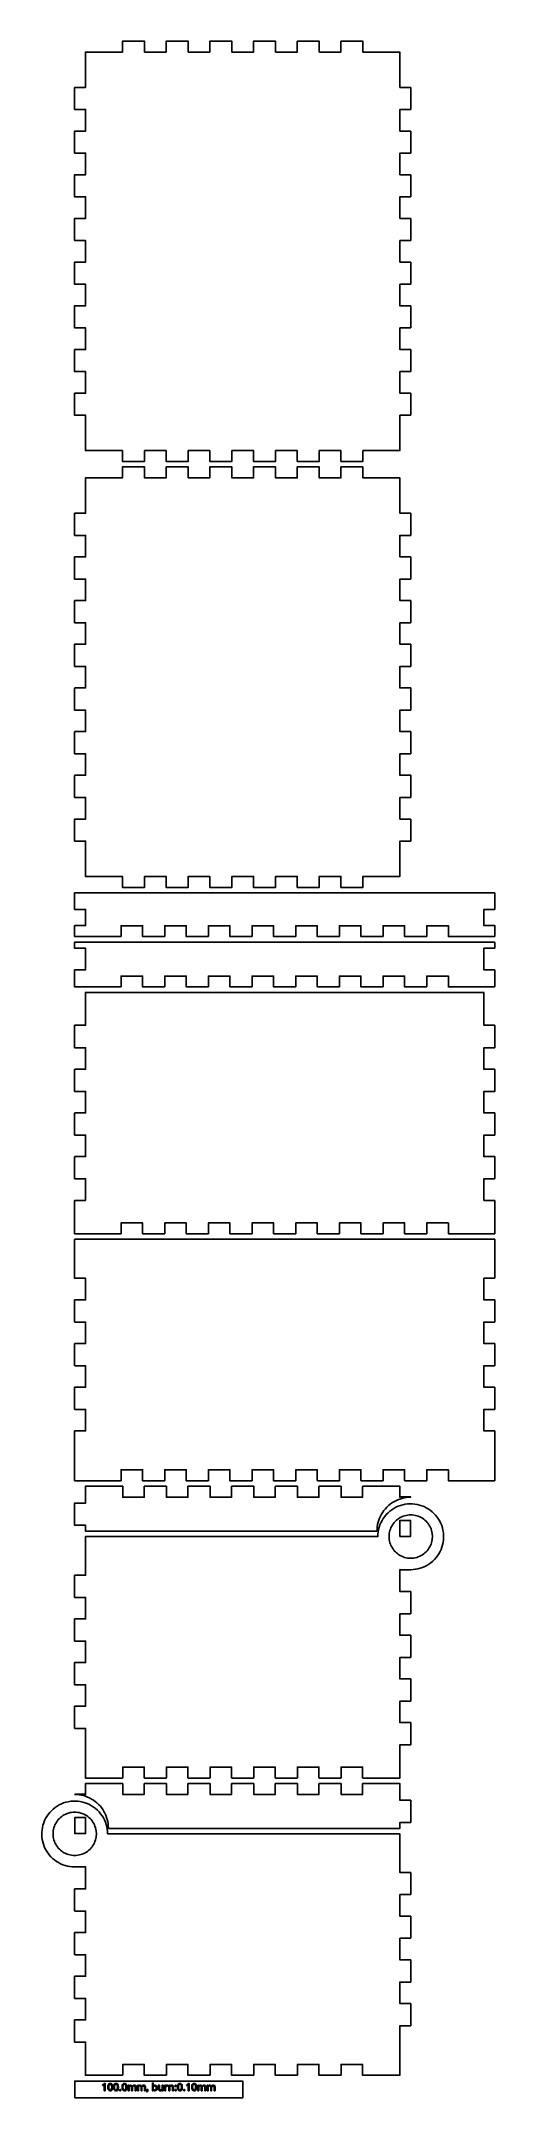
# Model space of a CAD drawing. Header units: millimetres. Extents: x 9 to 279, y 10 to 1234.
import ezdxf

# ---------------------------------------------------------------- set-up
doc = ezdxf.new("R2010")
doc.units = ezdxf.units.MM
doc.layers.get('0').update_dxf_attribs({"linetype": 'CONTINUOUS'})

msp = doc.modelspace()

# ---------------------------------------------------------------- linework, layer by layer
at = {"color": 7}
for points in [[(35.623, 1227.45), (35.623, 1206.55), (29.223, 1206.55)], [(57.623, 1233.95), (57.623, 1227.55), (35.723, 1227.55)], [(70.723, 1234.05), (57.723, 1234.05)], [(83.623, 1233.95), (83.623, 1227.55), (70.823, 1227.55), (70.823, 1233.95)], [(96.723, 1234.05), (83.723, 1234.05)], [(109.623, 1233.95), (109.623, 1227.55), (96.823, 1227.55), (96.823, 1233.95)], [(122.723, 1234.05), (109.723, 1234.05)], [(135.623, 1233.95), (135.623, 1227.55), (122.823, 1227.55), (122.823, 1233.95)], [(148.723, 1234.05), (135.723, 1234.05)], [(161.623, 1233.95), (161.623, 1227.55), (148.823, 1227.55), (148.823, 1233.95)], [(174.723, 1234.05), (161.723, 1234.05)], [(187.623, 1233.95), (187.623, 1227.55), (174.823, 1227.55), (174.823, 1233.95)], [(200.723, 1234.05), (187.723, 1234.05)], [(222.723, 1227.55), (200.823, 1227.55), (200.823, 1233.95)], [(229.223, 1206.55), (222.823, 1206.55), (222.823, 1227.45)], [(29.123, 1206.45), (29.123, 1193.45)], [(229.323, 1193.45), (229.323, 1206.45)], [(29.223, 1193.35), (35.623, 1193.35), (35.623, 1180.55), (29.223, 1180.55)], [(229.223, 1180.55), (222.823, 1180.55), (222.823, 1193.35), (229.223, 1193.35)], [(29.123, 1180.45), (29.123, 1167.45)], [(229.323, 1167.45), (229.323, 1180.45)], [(29.223, 1167.35), (35.623, 1167.35), (35.623, 1154.55), (29.223, 1154.55)], [(229.223, 1154.55), (222.823, 1154.55), (222.823, 1167.35), (229.223, 1167.35)], [(29.123, 1154.45), (29.123, 1141.45)], [(229.323, 1141.45), (229.323, 1154.45)], [(29.223, 1141.35), (35.623, 1141.35), (35.623, 1128.55), (29.223, 1128.55)], [(229.223, 1128.55), (222.823, 1128.55), (222.823, 1141.35), (229.223, 1141.35)], [(29.123, 1128.45), (29.123, 1115.45)], [(229.323, 1115.45), (229.323, 1128.45)], [(29.223, 1115.35), (35.623, 1115.35), (35.623, 1102.55), (29.223, 1102.55)], [(229.223, 1102.55), (222.823, 1102.55), (222.823, 1115.35), (229.223, 1115.35)], [(29.123, 1102.45), (29.123, 1089.45)], [(229.323, 1089.45), (229.323, 1102.45)], [(29.223, 1089.35), (35.623, 1089.35), (35.623, 1076.55), (29.223, 1076.55)], [(229.223, 1076.55), (222.823, 1076.55), (222.823, 1089.35), (229.223, 1089.35)], [(29.123, 1076.45), (29.123, 1063.45)], [(229.323, 1063.45), (229.323, 1076.45)], [(29.223, 1063.35), (35.623, 1063.35), (35.623, 1050.55), (29.223, 1050.55)], [(229.223, 1050.55), (222.823, 1050.55), (222.823, 1063.35), (229.223, 1063.35)], [(29.123, 1050.45), (29.123, 1037.45)], [(229.323, 1037.45), (229.323, 1050.45)], [(29.223, 1037.35), (35.623, 1037.35), (35.623, 1024.55), (29.223, 1024.55)], [(229.223, 1024.55), (222.823, 1024.55), (222.823, 1037.35), (229.223, 1037.35)], [(29.123, 1024.45), (29.123, 1011.45)], [(229.323, 1011.45), (229.323, 1024.45)], [(29.223, 1011.35), (35.623, 1011.35), (35.623, 990.45)], [(222.823, 990.45), (222.823, 1011.35), (229.223, 1011.35)], [(35.723, 990.35), (57.623, 990.35), (57.623, 983.95)], [(57.623, 980.5), (57.623, 974.1), (35.723, 974.1)], [(57.723, 983.85), (70.723, 983.85)], [(70.723, 980.6), (57.723, 980.6)], [(70.823, 983.95), (70.823, 990.35), (83.623, 990.35), (83.623, 983.95)], [(83.623, 980.5), (83.623, 974.1), (70.823, 974.1), (70.823, 980.5)], [(83.723, 983.85), (96.723, 983.85)], [(96.723, 980.6), (83.723, 980.6)], [(96.823, 983.95), (96.823, 990.35), (109.623, 990.35), (109.623, 983.95)], [(109.623, 980.5), (109.623, 974.1), (96.823, 974.1), (96.823, 980.5)], [(109.723, 983.85), (122.723, 983.85)], [(122.723, 980.6), (109.723, 980.6)], [(122.823, 983.95), (122.823, 990.35), (135.623, 990.35), (135.623, 983.95)], [(135.623, 980.5), (135.623, 974.1), (122.823, 974.1), (122.823, 980.5)], [(135.723, 983.85), (148.723, 983.85)], [(148.723, 980.6), (135.723, 980.6)], [(148.823, 983.95), (148.823, 990.35), (161.623, 990.35), (161.623, 983.95)], [(161.623, 980.5), (161.623, 974.1), (148.823, 974.1), (148.823, 980.5)], [(161.723, 983.85), (174.723, 983.85)], [(174.723, 980.6), (161.723, 980.6)], [(174.823, 983.95), (174.823, 990.35), (187.623, 990.35), (187.623, 983.95)], [(187.623, 980.5), (187.623, 974.1), (174.823, 974.1), (174.823, 980.5)], [(187.723, 983.85), (200.723, 983.85)], [(200.723, 980.6), (187.723, 980.6)], [(200.823, 983.95), (200.823, 990.35), (222.723, 990.35)], [(222.723, 974.1), (200.823, 974.1), (200.823, 980.5)], [(35.623, 974), (35.623, 953.1), (29.223, 953.1)], [(229.223, 953.1), (222.823, 953.1), (222.823, 974)], [(29.123, 953), (29.123, 940)], [(229.323, 940), (229.323, 953)], [(29.223, 939.9), (35.623, 939.9), (35.623, 927.1), (29.223, 927.1)], [(229.223, 927.1), (222.823, 927.1), (222.823, 939.9), (229.223, 939.9)], [(29.123, 927), (29.123, 914)], [(229.323, 914), (229.323, 927)], [(29.223, 913.9), (35.623, 913.9), (35.623, 901.1), (29.223, 901.1)], [(229.223, 901.1), (222.823, 901.1), (222.823, 913.9), (229.223, 913.9)], [(29.123, 901), (29.123, 888)], [(229.323, 888), (229.323, 901)], [(29.223, 887.9), (35.623, 887.9), (35.623, 875.1), (29.223, 875.1)], [(229.223, 875.1), (222.823, 875.1), (222.823, 887.9), (229.223, 887.9)], [(29.123, 875), (29.123, 862)], [(229.323, 862), (229.323, 875)], [(29.223, 861.9), (35.623, 861.9), (35.623, 849.1), (29.223, 849.1)], [(229.223, 849.1), (222.823, 849.1), (222.823, 861.9), (229.223, 861.9)], [(29.123, 849), (29.123, 836)], [(229.323, 836), (229.323, 849)], [(29.223, 835.9), (35.623, 835.9), (35.623, 823.1), (29.223, 823.1)], [(229.223, 823.1), (222.823, 823.1), (222.823, 835.9), (229.223, 835.9)], [(29.123, 823), (29.123, 810)], [(229.323, 810), (229.323, 823)], [(29.223, 809.9), (35.623, 809.9), (35.623, 797.1), (29.223, 797.1)], [(229.223, 797.1), (222.823, 797.1), (222.823, 809.9), (229.223, 809.9)], [(29.123, 797), (29.123, 784)], [(229.323, 784), (229.323, 797)], [(29.223, 783.9), (35.623, 783.9), (35.623, 771.1), (29.223, 771.1)], [(229.223, 771.1), (222.823, 771.1), (222.823, 783.9), (229.223, 783.9)], [(29.123, 771), (29.123, 758)], [(229.323, 758), (229.323, 771)], [(29.223, 757.9), (35.623, 757.9), (35.623, 737)], [(222.823, 737), (222.823, 757.9), (229.223, 757.9)], [(35.723, 736.9), (57.623, 736.9), (57.623, 730.5)], [(70.823, 730.5), (70.823, 736.9), (83.623, 736.9), (83.623, 730.5)], [(96.823, 730.5), (96.823, 736.9), (109.623, 736.9), (109.623, 730.5)], [(122.823, 730.5), (122.823, 736.9), (135.623, 736.9), (135.623, 730.5)], [(148.823, 730.5), (148.823, 736.9), (161.623, 736.9), (161.623, 730.5)], [(174.823, 730.5), (174.823, 736.9), (187.623, 736.9), (187.623, 730.5)], [(200.823, 730.5), (200.823, 736.9), (222.723, 736.9)], [(29.123, 727.05), (29.123, 717.322)], [(279.223, 727.15), (29.223, 727.15)], [(57.723, 730.4), (70.723, 730.4)], [(83.723, 730.4), (96.723, 730.4)], [(109.723, 730.4), (122.723, 730.4)], [(135.723, 730.4), (148.723, 730.4)], [(161.723, 730.4), (174.723, 730.4)], [(187.723, 730.4), (200.723, 730.4)], [(279.323, 717.322), (279.323, 727.05)], [(29.223, 717.222), (35.623, 717.222), (35.623, 707.65), (29.223, 707.65)], [(279.223, 707.65), (272.823, 707.65), (272.823, 717.222), (279.223, 717.222)], [(29.123, 707.55), (29.123, 707.625), (29.123, 707.7), (29.123, 701.2)], [(29.123, 697.75), (29.123, 694.25)], [(29.223, 701.1), (35.723, 701.1), (35.723, 701.1)], [(279.223, 697.85), (272.723, 697.85), (35.723, 697.85), (29.223, 697.85)], [(35.723, 701.1), (56.723, 701.1)], [(56.823, 701.2), (56.823, 707.6), (69.623, 707.6), (69.623, 701.2)], [(69.723, 701.1), (82.723, 701.1)], [(82.823, 701.2), (82.823, 707.6), (95.623, 707.6), (95.623, 701.2)], [(95.723, 701.1), (108.723, 701.1)], [(108.823, 701.2), (108.823, 707.6), (121.623, 707.6), (121.623, 701.2)], [(121.723, 701.1), (134.723, 701.1)], [(134.823, 701.2), (134.823, 707.6), (147.623, 707.6), (147.623, 701.2)], [(147.723, 701.1), (160.723, 701.1)], [(160.823, 701.2), (160.823, 707.6), (173.623, 707.6), (173.623, 701.2)], [(173.723, 701.1), (186.723, 701.1)], [(186.823, 701.2), (186.823, 707.6), (199.623, 707.6), (199.623, 701.2)], [(199.723, 701.1), (212.723, 701.1)], [(212.823, 701.2), (212.823, 707.6), (225.623, 707.6), (225.623, 701.2)], [(225.723, 701.1), (238.723, 701.1)], [(238.823, 701.2), (238.823, 707.6), (251.623, 707.6), (251.623, 701.2)], [(251.723, 701.1), (272.723, 701.1), (279.223, 701.1)], [(279.323, 701.2), (279.323, 707.7), (279.323, 707.625), (279.323, 707.55)], [(279.323, 694.25), (279.323, 697.75)], [(29.223, 694.15), (35.623, 694.15), (35.623, 681.35), (29.223, 681.35)], [(279.223, 681.35), (272.823, 681.35), (272.823, 694.15), (279.223, 694.15)], [(29.123, 681.25), (29.123, 677.75), (29.123, 671.25)], [(56.823, 671.25), (56.823, 677.65), (69.623, 677.65), (69.623, 671.25)], [(82.823, 671.25), (82.823, 677.65), (95.623, 677.65), (95.623, 671.25)], [(108.823, 671.25), (108.823, 677.65), (121.623, 677.65), (121.623, 671.25)], [(134.823, 671.25), (134.823, 677.65), (147.623, 677.65), (147.623, 671.25)], [(160.823, 671.25), (160.823, 677.65), (173.623, 677.65), (173.623, 671.25)], [(186.823, 671.25), (186.823, 677.65), (199.623, 677.65), (199.623, 671.25)], [(212.823, 671.25), (212.823, 677.65), (225.623, 677.65), (225.623, 671.25)], [(238.823, 671.25), (238.823, 677.65), (251.623, 677.65), (251.623, 671.25)], [(279.323, 671.25), (279.323, 677.75), (279.323, 681.25)], [(29.223, 671.15), (35.723, 671.15), (35.723, 671.15)], [(35.623, 667.8), (35.623, 648.4), (29.223, 648.4)], [(35.723, 671.15), (56.723, 671.15)], [(272.723, 667.9), (35.723, 667.9)], [(69.723, 671.15), (82.723, 671.15)], [(95.723, 671.15), (108.723, 671.15)], [(121.723, 671.15), (134.723, 671.15)], [(147.723, 671.15), (160.723, 671.15)], [(173.723, 671.15), (186.723, 671.15)], [(199.723, 671.15), (212.723, 671.15)], [(225.723, 671.15), (238.723, 671.15)], [(251.723, 671.15), (272.723, 671.15), (279.223, 671.15)], [(279.223, 648.4), (272.823, 648.4), (272.823, 667.8)], [(29.123, 648.3), (29.123, 635.05)], [(279.323, 635.05), (279.323, 648.3)], [(29.223, 634.95), (35.623, 634.95), (35.623, 622.15), (29.223, 622.15)], [(279.223, 622.15), (272.823, 622.15), (272.823, 634.95), (279.223, 634.95)], [(29.123, 622.05), (29.123, 609.05)], [(279.323, 609.05), (279.323, 622.05)], [(29.223, 608.95), (35.623, 608.95), (35.623, 596.15), (29.223, 596.15)], [(279.223, 596.15), (272.823, 596.15), (272.823, 608.95), (279.223, 608.95)], [(29.123, 596.05), (29.123, 583.05)], [(279.323, 583.05), (279.323, 596.05)], [(29.223, 582.95), (35.623, 582.95), (35.623, 570.15), (29.223, 570.15)], [(279.223, 570.15), (272.823, 570.15), (272.823, 582.95), (279.223, 582.95)], [(29.123, 570.05), (29.123, 557.05)], [(279.323, 557.05), (279.323, 570.05)], [(29.223, 556.95), (35.623, 556.95), (35.623, 544.15), (29.223, 544.15)], [(279.223, 544.15), (272.823, 544.15), (272.823, 556.95), (279.223, 556.95)], [(29.123, 544.05), (29.123, 530.8), (29.123, 524.3)], [(279.323, 524.3), (279.323, 530.8), (279.323, 544.05)], [(56.823, 524.3), (56.823, 530.7), (69.623, 530.7), (69.623, 524.3)], [(82.823, 524.3), (82.823, 530.7), (95.623, 530.7), (95.623, 524.3)], [(108.823, 524.3), (108.823, 530.7), (121.623, 530.7), (121.623, 524.3)], [(134.823, 524.3), (134.823, 530.7), (147.623, 530.7), (147.623, 524.3)], [(160.823, 524.3), (160.823, 530.7), (173.623, 530.7), (173.623, 524.3)], [(186.823, 524.3), (186.823, 530.7), (199.623, 530.7), (199.623, 524.3)], [(212.823, 524.3), (212.823, 530.7), (225.623, 530.7), (225.623, 524.3)], [(238.823, 524.3), (238.823, 530.7), (251.623, 530.7), (251.623, 524.3)], [(29.123, 520.85), (29.123, 497.85)], [(29.223, 524.2), (35.723, 524.2), (35.723, 524.2)], [(279.223, 520.95), (272.723, 520.95), (35.723, 520.95), (29.223, 520.95)], [(35.723, 524.2), (56.723, 524.2)], [(69.723, 524.2), (82.723, 524.2)], [(95.723, 524.2), (108.723, 524.2)], [(121.723, 524.2), (134.723, 524.2)], [(147.723, 524.2), (160.723, 524.2)], [(173.723, 524.2), (186.723, 524.2)], [(199.723, 524.2), (212.723, 524.2)], [(225.723, 524.2), (238.723, 524.2)], [(251.723, 524.2), (272.723, 524.2), (279.223, 524.2)], [(279.323, 497.85), (279.323, 520.85)], [(29.223, 497.75), (35.623, 497.75), (35.623, 484.95), (29.223, 484.95)], [(279.223, 484.95), (272.823, 484.95), (272.823, 497.75), (279.223, 497.75)], [(29.123, 484.85), (29.123, 471.85)], [(279.323, 471.85), (279.323, 484.85)], [(29.223, 471.75), (35.623, 471.75), (35.623, 458.95), (29.223, 458.95)], [(279.223, 458.95), (272.823, 458.95), (272.823, 471.75), (279.223, 471.75)], [(29.123, 458.85), (29.123, 445.85)], [(279.323, 445.85), (279.323, 458.85)], [(29.223, 445.75), (35.623, 445.75), (35.623, 432.95), (29.223, 432.95)], [(279.223, 432.95), (272.823, 432.95), (272.823, 445.75), (279.223, 445.75)], [(29.123, 432.85), (29.123, 419.85)], [(279.323, 419.85), (279.323, 432.85)], [(29.223, 419.75), (35.623, 419.75), (35.623, 406.95), (29.223, 406.95)], [(279.223, 406.95), (272.823, 406.95), (272.823, 419.75), (279.223, 419.75)], [(29.123, 406.85), (29.123, 383.85), (29.123, 377.35)], [(279.323, 377.35), (279.323, 383.85), (279.323, 406.85)], [(56.823, 377.35), (56.823, 383.75), (69.623, 383.75), (69.623, 377.35)], [(82.823, 377.35), (82.823, 383.75), (95.623, 383.75), (95.623, 377.35)], [(108.823, 377.35), (108.823, 383.75), (121.623, 383.75), (121.623, 377.35)], [(134.823, 377.35), (134.823, 383.75), (147.623, 383.75), (147.623, 377.35)], [(160.823, 377.35), (160.823, 383.75), (173.623, 383.75), (173.623, 377.35)], [(186.823, 377.35), (186.823, 383.75), (199.623, 383.75), (199.623, 377.35)], [(212.823, 377.35), (212.823, 383.75), (225.623, 383.75), (225.623, 377.35)], [(238.823, 377.35), (238.823, 383.75), (251.623, 383.75), (251.623, 377.35)], [(29.223, 377.25), (35.723, 377.25), (35.723, 377.25)], [(35.623, 373.9), (35.623, 367.4), (35.623, 364), (29.223, 364)], [(35.723, 377.25), (56.723, 377.25)], [(57.723, 374), (35.723, 374)], [(70.623, 373.9), (70.623, 367.5), (57.823, 367.5), (57.823, 373.9)], [(69.723, 377.25), (82.723, 377.25)], [(83.723, 374), (70.723, 374)], [(96.623, 373.9), (96.623, 367.5), (83.823, 367.5), (83.823, 373.9)], [(95.723, 377.25), (108.723, 377.25)], [(109.723, 374), (96.723, 374)], [(122.623, 373.9), (122.623, 367.5), (109.823, 367.5), (109.823, 373.9)], [(121.723, 377.25), (134.723, 377.25)], [(135.723, 374), (122.723, 374)], [(148.623, 373.9), (148.623, 367.5), (135.823, 367.5), (135.823, 373.9)], [(147.723, 377.25), (160.723, 377.25)], [(161.723, 374), (148.723, 374)], [(174.623, 373.9), (174.623, 367.5), (161.823, 367.5), (161.823, 373.9)], [(173.723, 377.25), (186.723, 377.25)], [(187.723, 374), (174.723, 374)], [(200.623, 373.9), (200.623, 367.5), (187.823, 367.5), (187.823, 373.9)], [(199.723, 377.25), (212.723, 377.25)], [(222.723, 374), (200.723, 374)], [(229.223, 367.65), (222.723, 367.65)], [(222.823, 367.55), (222.823, 367.475), (222.823, 367.4), (222.823, 373.9)], [(225.723, 377.25), (238.723, 377.25)], [(251.723, 377.25), (272.723, 377.25), (279.223, 377.25)], [(29.123, 363.9), (29.123, 350.9)], [(29.223, 350.8), (35.623, 350.8), (35.623, 347.4)], [(35.623, 343.95), (35.623, 321.05), (29.223, 321.05)], [(35.723, 347.3), (209.073, 347.3)], [(209.723, 344.05), (35.723, 344.05)], [(29.123, 320.95), (29.123, 307.95)], [(222.723, 324.35), (229.223, 324.35)], [(229.223, 311.3), (222.823, 311.3), (222.823, 324.45)], [(29.223, 307.85), (35.623, 307.85), (35.623, 295.05), (29.223, 295.05)], [(229.323, 298.2), (229.323, 311.2)], [(29.123, 294.95), (29.123, 281.95)], [(229.223, 285.3), (222.823, 285.3), (222.823, 298.1), (229.223, 298.1)], [(29.223, 281.85), (35.623, 281.85), (35.623, 269.05), (29.223, 269.05)], [(229.323, 272.2), (229.323, 285.2)], [(229.223, 259.3), (222.823, 259.3), (222.823, 272.1), (229.223, 272.1)], [(29.123, 268.95), (29.123, 255.95)], [(229.323, 246.2), (229.323, 259.2)], [(29.223, 255.85), (35.623, 255.85), (35.623, 243.05), (29.223, 243.05)], [(229.223, 233.3), (222.823, 233.3), (222.823, 246.1), (229.223, 246.1)], [(29.123, 242.95), (29.123, 229.95)], [(229.323, 220.2), (229.323, 233.2)], [(29.223, 229.85), (35.623, 229.85), (35.623, 206.95), (35.623, 200.45)], [(222.823, 200.45), (222.823, 206.95), (222.823, 220.1), (229.223, 220.1)], [(35.623, 197), (35.623, 190.5), (35.623, 190.575), (35.623, 190.65)], [(35.723, 200.35), (57.723, 200.35)], [(57.723, 197.1), (35.723, 197.1)], [(57.823, 200.45), (57.823, 206.85), (70.623, 206.85), (70.623, 200.45)], [(70.623, 197), (70.623, 190.6), (57.823, 190.6), (57.823, 197)], [(70.723, 200.35), (83.723, 200.35)], [(83.723, 197.1), (70.723, 197.1)], [(83.823, 200.45), (83.823, 206.85), (96.623, 206.85), (96.623, 200.45)], [(96.623, 197), (96.623, 190.6), (83.823, 190.6), (83.823, 197)], [(96.723, 200.35), (109.723, 200.35)], [(109.723, 197.1), (96.723, 197.1)], [(109.823, 200.45), (109.823, 206.85), (122.623, 206.85), (122.623, 200.45)], [(122.623, 197), (122.623, 190.6), (109.823, 190.6), (109.823, 197)], [(122.723, 200.35), (135.723, 200.35)], [(135.723, 197.1), (122.723, 197.1)], [(135.823, 200.45), (135.823, 206.85), (148.623, 206.85), (148.623, 200.45)], [(148.623, 197), (148.623, 190.6), (135.823, 190.6), (135.823, 197)], [(148.723, 200.35), (161.723, 200.35)], [(161.723, 197.1), (148.723, 197.1)], [(161.823, 200.45), (161.823, 206.85), (174.623, 206.85), (174.623, 200.45)], [(174.623, 197), (174.623, 190.6), (161.823, 190.6), (161.823, 197)], [(174.723, 200.35), (187.723, 200.35)], [(187.723, 197.1), (174.723, 197.1)], [(187.823, 200.45), (187.823, 206.85), (200.623, 206.85), (200.623, 200.45)], [(200.623, 197), (200.623, 190.6), (187.823, 190.6), (187.823, 197)], [(200.723, 200.35), (222.723, 200.35)], [(222.723, 197.1), (200.723, 197.1)], [(229.223, 187.1), (222.823, 187.1), (222.823, 190.5), (222.823, 197)], [(35.723, 190.75), (29.223, 190.75)], [(229.323, 174), (229.323, 187)], [(222.823, 170.5), (222.823, 173.9), (229.223, 173.9)], [(222.723, 167.15), (48.723, 167.15)], [(49.373, 170.4), (222.723, 170.4)], [(229.223, 144.15), (222.823, 144.15), (222.823, 167.05)], [(35.623, 147.55), (35.623, 134.4), (29.223, 134.4)], [(29.223, 147.45), (35.723, 147.45)], [(229.323, 131.05), (229.323, 144.05)], [(29.123, 134.3), (29.123, 121.3)], [(229.223, 118.15), (222.823, 118.15), (222.823, 130.95), (229.223, 130.95)], [(29.223, 121.2), (35.623, 121.2), (35.623, 108.4), (29.223, 108.4)], [(229.323, 105.05), (229.323, 118.05)], [(29.123, 108.3), (29.123, 95.3)], [(229.223, 92.15), (222.823, 92.15), (222.823, 104.95), (229.223, 104.95)], [(29.223, 95.2), (35.623, 95.2), (35.623, 82.4), (29.223, 82.4)], [(229.323, 79.05), (229.323, 92.05)], [(29.123, 82.3), (29.123, 69.3)], [(229.223, 66.15), (222.823, 66.15), (222.823, 78.95), (229.223, 78.95)], [(29.223, 69.2), (35.623, 69.2), (35.623, 56.4), (29.223, 56.4)], [(229.323, 53.05), (229.323, 66.05)], [(29.123, 56.3), (29.123, 43.3)], [(222.823, 23.55), (222.823, 30.05), (222.823, 52.95), (229.223, 52.95)], [(29.223, 43.2), (35.623, 43.2), (35.623, 30.05), (35.623, 23.55)], [(57.823, 23.55), (57.823, 29.95), (70.623, 29.95), (70.623, 23.55)], [(83.823, 23.55), (83.823, 29.95), (96.623, 29.95), (96.623, 23.55)], [(109.823, 23.55), (109.823, 29.95), (122.623, 29.95), (122.623, 23.55)], [(135.823, 23.55), (135.823, 29.95), (148.623, 29.95), (148.623, 23.55)], [(161.823, 23.55), (161.823, 29.95), (174.623, 29.95), (174.623, 23.55)], [(187.823, 23.55), (187.823, 29.95), (200.623, 29.95), (200.623, 23.55)], [(35.723, 23.45), (57.723, 23.45)], [(46.469, 17.67), (46.013, 17.298), (45.737, 17.652), (46.895, 18.552), (47.333, 18.552), (47.333, 14.268)], [(47.333, 14.268), (46.817, 14.268), (46.817, 17.262)], [(61.57701, 15.936), (61.57701, 14.268), (61.04901, 14.268), (61.04901, 17.484), (61.47501, 17.484), (61.55301, 17.046), (61.58301, 17.046)], [(63.61701, 16.044), (63.61701, 14.268), (63.09501, 14.268), (63.09501, 16.338)], [(63.51501, 17.004), (63.54501, 17.004)], [(65.66301, 16.362), (65.66301, 14.268), (65.14101, 14.268), (65.14101, 16.338)], [(67.187006, 15.936), (67.187006, 14.268), (66.659006, 14.268), (66.659006, 17.484), (67.085006, 17.484), (67.163006, 17.046), (67.193006, 17.046)], [(69.227006, 16.044), (69.227006, 14.268), (68.705006, 14.268), (68.705006, 16.338)], [(69.125006, 17.004), (69.155006, 17.004)], [(70.723, 23.45), (83.723, 23.45)], [(71.273006, 16.362), (71.273006, 14.268), (70.751006, 14.268), (70.751006, 16.338)], [(72.395003, 13.494), (72.005003, 13.494)], [(72.305003, 14.964), (72.869003, 14.964), (72.911003, 14.898)], [(75.965002, 14.676), (75.923002, 14.676), (75.815002, 14.268), (75.437002, 14.268), (75.437002, 18.828), (75.965002, 18.828), (75.965002, 17.718)], [(75.935002, 17.058), (75.965002, 17.058)], [(75.965002, 15.894), (75.965002, 15.87)], [(79.091001, 15.378), (79.091001, 17.484), (79.625001, 17.484), (79.625001, 15.414)], [(81.815001, 17.484), (81.815001, 14.268), (81.383001, 14.268), (81.305001, 14.694), (81.281001, 14.694)], [(81.287001, 15.81), (81.287001, 17.484), (81.815001, 17.484)], [(83.363001, 15.984), (83.363001, 14.268), (82.835001, 14.268), (82.835001, 17.484), (83.267001, 17.484), (83.327001, 16.896), (83.351001, 16.896)], [(84.713001, 17.508), (84.647001, 17.022)], [(85.841002, 15.936), (85.841002, 14.268), (85.313002, 14.268), (85.313002, 17.484), (85.739002, 17.484), (85.817002, 17.046), (85.847002, 17.046)], [(88.025002, 16.362), (88.025002, 14.268), (87.503002, 14.268), (87.503002, 16.326)], [(96.425001, 17.67), (95.969001, 17.298), (95.693001, 17.652), (96.851001, 18.552), (97.289001, 18.552), (97.289001, 14.268)], [(96.723, 23.45), (109.723, 23.45)], [(97.289001, 14.268), (96.773001, 14.268), (96.773001, 17.262)], [(103.061007, 15.936), (103.061007, 14.268), (102.533007, 14.268), (102.533007, 17.484), (102.959007, 17.484), (103.037007, 17.046), (103.067007, 17.046)], [(105.101007, 16.044), (105.101007, 14.268), (104.579007, 14.268), (104.579007, 16.338)], [(104.999007, 17.004), (105.029007, 17.004)], [(107.147007, 16.362), (107.147007, 14.268), (106.625007, 14.268), (106.625007, 16.338)], [(108.671004, 15.936), (108.671004, 14.268), (108.143004, 14.268), (108.143004, 17.484), (108.569004, 17.484), (108.647004, 17.046), (108.677004, 17.046)], [(110.711004, 16.044), (110.711004, 14.268), (110.189004, 14.268), (110.189004, 16.338)], [(110.609004, 17.004), (110.639004, 17.004)], [(112.757004, 16.362), (112.757004, 14.268), (112.235004, 14.268), (112.235004, 16.338)], [(122.723, 23.45), (135.723, 23.45)], [(148.723, 23.45), (161.723, 23.45)], [(174.723, 23.45), (187.723, 23.45)], [(200.723, 23.45), (222.723, 23.45)]]:
    msp.add_lwpolyline(points, dxfattribs=at)
for points in [[(35.723, 990.35)], [(35.723, 736.9)], [(35.723, 347.3)], [(216.323, 344.05)], [(225.973, 353.678), (229.123, 353.678), (229.123, 344.15), (222.823, 344.15), (222.823, 353.678), (225.973, 353.678)], [(35.723, 200.35)], [(35.723, 190.55)], [(32.473, 176.778), (35.623, 176.778), (35.623, 167.25), (29.323, 167.25), (29.323, 176.778), (32.473, 176.778)], [(16.323, 167.15)], [(29.223, 10), (129.223, 10), (129.223, 20), (29.223, 20), (29.223, 10)], [(35.723, 23.45)], [(49.457003, 16.416)], [(51.773003, 16.416)], [(52.889006, 16.416)], [(55.205006, 16.416)], [(55.931009, 14.592)], [(57.929007, 16.416)], [(60.245007, 16.416)], [(64.57701, 17.544)], [(70.187006, 17.544)], [(76.871002, 17.1)], [(84.335001, 17.544)], [(86.861002, 17.544)], [(88.943002, 17.16)], [(88.943002, 14.592)], [(90.941, 16.416)], [(93.257, 16.416)], [(93.983003, 14.592)], [(99.413004, 16.416)], [(101.729004, 16.416)], [(106.061007, 17.544)], [(111.671004, 17.544)]]:
    msp.add_lwpolyline(points, close=True, dxfattribs=at)
for points in [[(35.723, 1227.55), (35.668, 1227.55), (35.623, 1227.505), (35.623, 1227.45)], [(57.723, 1234.05), (57.668, 1234.05), (57.623, 1234.005), (57.623, 1233.95)], [(57.623, 1227.55), (57.623, 1227.45), (57.723, 1227.55), (57.623, 1227.55)], [(70.823, 1233.95), (70.823, 1234.005), (70.779, 1234.05), (70.723, 1234.05)], [(70.823, 1227.55), (70.723, 1227.55), (70.823, 1227.45), (70.823, 1227.55)], [(83.723, 1234.05), (83.668, 1234.05), (83.623, 1234.005), (83.623, 1233.95)], [(83.623, 1227.55), (83.623, 1227.45), (83.723, 1227.55), (83.623, 1227.55)], [(96.823, 1233.95), (96.823, 1234.005), (96.779, 1234.05), (96.723, 1234.05)], [(96.823, 1227.55), (96.723, 1227.55), (96.823, 1227.45), (96.823, 1227.55)], [(109.723, 1234.05), (109.668, 1234.05), (109.623, 1234.005), (109.623, 1233.95)], [(109.623, 1227.55), (109.623, 1227.45), (109.723, 1227.55), (109.623, 1227.55)], [(122.823, 1233.95), (122.823, 1234.005), (122.779, 1234.05), (122.723, 1234.05)], [(122.823, 1227.55), (122.723, 1227.55), (122.823, 1227.45), (122.823, 1227.55)], [(135.723, 1234.05), (135.668, 1234.05), (135.623, 1234.005), (135.623, 1233.95)], [(135.623, 1227.55), (135.623, 1227.45), (135.723, 1227.55), (135.623, 1227.55)], [(148.823, 1233.95), (148.823, 1234.005), (148.779, 1234.05), (148.723, 1234.05)], [(148.823, 1227.55), (148.723, 1227.55), (148.823, 1227.45), (148.823, 1227.55)], [(161.723, 1234.05), (161.668, 1234.05), (161.623, 1234.005), (161.623, 1233.95)], [(161.623, 1227.55), (161.623, 1227.45), (161.723, 1227.55), (161.623, 1227.55)], [(174.823, 1233.95), (174.823, 1234.005), (174.779, 1234.05), (174.723, 1234.05)], [(174.823, 1227.55), (174.723, 1227.55), (174.823, 1227.45), (174.823, 1227.55)], [(187.723, 1234.05), (187.668, 1234.05), (187.623, 1234.005), (187.623, 1233.95)], [(187.623, 1227.55), (187.623, 1227.45), (187.723, 1227.55), (187.623, 1227.55)], [(200.823, 1233.95), (200.823, 1234.005), (200.779, 1234.05), (200.723, 1234.05)], [(200.823, 1227.55), (200.723, 1227.55), (200.823, 1227.45), (200.823, 1227.55)], [(222.823, 1227.45), (222.823, 1227.505), (222.779, 1227.55), (222.723, 1227.55)], [(29.223, 1206.55), (29.168, 1206.55), (29.123, 1206.505), (29.123, 1206.45)], [(35.623, 1206.55), (35.623, 1206.45), (35.723, 1206.55), (35.623, 1206.55)], [(222.823, 1206.55), (222.723, 1206.55), (222.823, 1206.45), (222.823, 1206.55)], [(229.323, 1206.45), (229.323, 1206.505), (229.279, 1206.55), (229.223, 1206.55)], [(29.123, 1193.45), (29.123, 1193.395), (29.168, 1193.35), (29.223, 1193.35)], [(35.623, 1193.35), (35.723, 1193.35), (35.623, 1193.45), (35.623, 1193.35)], [(222.823, 1193.35), (222.823, 1193.45), (222.723, 1193.35), (222.823, 1193.35)], [(229.223, 1193.35), (229.279, 1193.35), (229.323, 1193.395), (229.323, 1193.45)], [(29.223, 1180.55), (29.168, 1180.55), (29.123, 1180.505), (29.123, 1180.45)], [(35.623, 1180.55), (35.623, 1180.45), (35.723, 1180.55), (35.623, 1180.55)], [(222.823, 1180.55), (222.723, 1180.55), (222.823, 1180.45), (222.823, 1180.55)], [(229.323, 1180.45), (229.323, 1180.505), (229.279, 1180.55), (229.223, 1180.55)], [(29.123, 1167.45), (29.123, 1167.395), (29.168, 1167.35), (29.223, 1167.35)], [(35.623, 1167.35), (35.723, 1167.35), (35.623, 1167.45), (35.623, 1167.35)], [(222.823, 1167.35), (222.823, 1167.45), (222.723, 1167.35), (222.823, 1167.35)], [(229.223, 1167.35), (229.279, 1167.35), (229.323, 1167.395), (229.323, 1167.45)], [(29.223, 1154.55), (29.168, 1154.55), (29.123, 1154.505), (29.123, 1154.45)], [(35.623, 1154.55), (35.623, 1154.45), (35.723, 1154.55), (35.623, 1154.55)], [(222.823, 1154.55), (222.723, 1154.55), (222.823, 1154.45), (222.823, 1154.55)], [(229.323, 1154.45), (229.323, 1154.505), (229.279, 1154.55), (229.223, 1154.55)], [(29.123, 1141.45), (29.123, 1141.395), (29.168, 1141.35), (29.223, 1141.35)], [(35.623, 1141.35), (35.723, 1141.35), (35.623, 1141.45), (35.623, 1141.35)], [(222.823, 1141.35), (222.823, 1141.45), (222.723, 1141.35), (222.823, 1141.35)], [(229.223, 1141.35), (229.279, 1141.35), (229.323, 1141.395), (229.323, 1141.45)], [(29.223, 1128.55), (29.168, 1128.55), (29.123, 1128.505), (29.123, 1128.45)], [(35.623, 1128.55), (35.623, 1128.45), (35.723, 1128.55), (35.623, 1128.55)], [(222.823, 1128.55), (222.723, 1128.55), (222.823, 1128.45), (222.823, 1128.55)], [(229.323, 1128.45), (229.323, 1128.505), (229.279, 1128.55), (229.223, 1128.55)], [(29.123, 1115.45), (29.123, 1115.395), (29.168, 1115.35), (29.223, 1115.35)], [(35.623, 1115.35), (35.723, 1115.35), (35.623, 1115.45), (35.623, 1115.35)], [(222.823, 1115.35), (222.823, 1115.45), (222.723, 1115.35), (222.823, 1115.35)], [(229.223, 1115.35), (229.279, 1115.35), (229.323, 1115.395), (229.323, 1115.45)], [(29.223, 1102.55), (29.168, 1102.55), (29.123, 1102.505), (29.123, 1102.45)], [(35.623, 1102.55), (35.623, 1102.45), (35.723, 1102.55), (35.623, 1102.55)], [(222.823, 1102.55), (222.723, 1102.55), (222.823, 1102.45), (222.823, 1102.55)], [(229.323, 1102.45), (229.323, 1102.505), (229.279, 1102.55), (229.223, 1102.55)], [(29.123, 1089.45), (29.123, 1089.395), (29.168, 1089.35), (29.223, 1089.35)], [(35.623, 1089.35), (35.723, 1089.35), (35.623, 1089.45), (35.623, 1089.35)], [(222.823, 1089.35), (222.823, 1089.45), (222.723, 1089.35), (222.823, 1089.35)], [(229.223, 1089.35), (229.279, 1089.35), (229.323, 1089.395), (229.323, 1089.45)], [(29.223, 1076.55), (29.168, 1076.55), (29.123, 1076.505), (29.123, 1076.45)], [(35.623, 1076.55), (35.623, 1076.45), (35.723, 1076.55), (35.623, 1076.55)], [(222.823, 1076.55), (222.723, 1076.55), (222.823, 1076.45), (222.823, 1076.55)], [(229.323, 1076.45), (229.323, 1076.505), (229.279, 1076.55), (229.223, 1076.55)], [(29.123, 1063.45), (29.123, 1063.395), (29.168, 1063.35), (29.223, 1063.35)], [(35.623, 1063.35), (35.723, 1063.35), (35.623, 1063.45), (35.623, 1063.35)], [(222.823, 1063.35), (222.823, 1063.45), (222.723, 1063.35), (222.823, 1063.35)], [(229.223, 1063.35), (229.279, 1063.35), (229.323, 1063.395), (229.323, 1063.45)], [(29.223, 1050.55), (29.168, 1050.55), (29.123, 1050.505), (29.123, 1050.45)], [(35.623, 1050.55), (35.623, 1050.45), (35.723, 1050.55), (35.623, 1050.55)], [(222.823, 1050.55), (222.723, 1050.55), (222.823, 1050.45), (222.823, 1050.55)], [(229.323, 1050.45), (229.323, 1050.505), (229.279, 1050.55), (229.223, 1050.55)], [(29.123, 1037.45), (29.123, 1037.395), (29.168, 1037.35), (29.223, 1037.35)], [(35.623, 1037.35), (35.723, 1037.35), (35.623, 1037.45), (35.623, 1037.35)], [(222.823, 1037.35), (222.823, 1037.45), (222.723, 1037.35), (222.823, 1037.35)], [(229.223, 1037.35), (229.279, 1037.35), (229.323, 1037.395), (229.323, 1037.45)], [(29.223, 1024.55), (29.168, 1024.55), (29.123, 1024.505), (29.123, 1024.45)], [(35.623, 1024.55), (35.623, 1024.45), (35.723, 1024.55), (35.623, 1024.55)], [(222.823, 1024.55), (222.723, 1024.55), (222.823, 1024.45), (222.823, 1024.55)], [(229.323, 1024.45), (229.323, 1024.505), (229.279, 1024.55), (229.223, 1024.55)], [(29.123, 1011.45), (29.123, 1011.395), (29.168, 1011.35), (29.223, 1011.35)], [(35.623, 1011.35), (35.723, 1011.35), (35.623, 1011.45), (35.623, 1011.35)], [(222.823, 1011.35), (222.823, 1011.45), (222.723, 1011.35), (222.823, 1011.35)], [(229.223, 1011.35), (229.279, 1011.35), (229.323, 1011.395), (229.323, 1011.45)], [(35.623, 990.45), (35.623, 990.395), (35.668, 990.35), (35.723, 990.35)], [(57.623, 990.35), (57.723, 990.35), (57.623, 990.45), (57.623, 990.35)], [(57.623, 983.95), (57.623, 983.895), (57.668, 983.85), (57.723, 983.85)], [(57.723, 980.6), (57.668, 980.6), (57.623, 980.555), (57.623, 980.5)], [(70.823, 990.35), (70.823, 990.45), (70.723, 990.35), (70.823, 990.35)], [(70.723, 983.85), (70.779, 983.85), (70.823, 983.895), (70.823, 983.95)], [(70.823, 980.5), (70.823, 980.555), (70.779, 980.6), (70.723, 980.6)], [(83.623, 990.35), (83.723, 990.35), (83.623, 990.45), (83.623, 990.35)], [(83.623, 983.95), (83.623, 983.895), (83.668, 983.85), (83.723, 983.85)], [(83.723, 980.6), (83.668, 980.6), (83.623, 980.555), (83.623, 980.5)], [(96.823, 990.35), (96.823, 990.45), (96.723, 990.35), (96.823, 990.35)], [(96.723, 983.85), (96.779, 983.85), (96.823, 983.895), (96.823, 983.95)], [(96.823, 980.5), (96.823, 980.555), (96.779, 980.6), (96.723, 980.6)], [(109.623, 990.35), (109.723, 990.35), (109.623, 990.45), (109.623, 990.35)], [(109.623, 983.95), (109.623, 983.895), (109.668, 983.85), (109.723, 983.85)], [(109.723, 980.6), (109.668, 980.6), (109.623, 980.555), (109.623, 980.5)], [(122.823, 990.35), (122.823, 990.45), (122.723, 990.35), (122.823, 990.35)], [(122.723, 983.85), (122.779, 983.85), (122.823, 983.895), (122.823, 983.95)], [(122.823, 980.5), (122.823, 980.555), (122.779, 980.6), (122.723, 980.6)], [(135.623, 990.35), (135.723, 990.35), (135.623, 990.45), (135.623, 990.35)], [(135.623, 983.95), (135.623, 983.895), (135.668, 983.85), (135.723, 983.85)], [(135.723, 980.6), (135.668, 980.6), (135.623, 980.555), (135.623, 980.5)], [(148.823, 990.35), (148.823, 990.45), (148.723, 990.35), (148.823, 990.35)], [(148.723, 983.85), (148.779, 983.85), (148.823, 983.895), (148.823, 983.95)], [(148.823, 980.5), (148.823, 980.555), (148.779, 980.6), (148.723, 980.6)], [(161.623, 990.35), (161.723, 990.35), (161.623, 990.45), (161.623, 990.35)], [(161.623, 983.95), (161.623, 983.895), (161.668, 983.85), (161.723, 983.85)], [(161.723, 980.6), (161.668, 980.6), (161.623, 980.555), (161.623, 980.5)], [(174.823, 990.35), (174.823, 990.45), (174.723, 990.35), (174.823, 990.35)], [(174.723, 983.85), (174.779, 983.85), (174.823, 983.895), (174.823, 983.95)], [(174.823, 980.5), (174.823, 980.555), (174.779, 980.6), (174.723, 980.6)], [(187.623, 990.35), (187.723, 990.35), (187.623, 990.45), (187.623, 990.35)], [(187.623, 983.95), (187.623, 983.895), (187.668, 983.85), (187.723, 983.85)], [(187.723, 980.6), (187.668, 980.6), (187.623, 980.555), (187.623, 980.5)], [(200.823, 990.35), (200.823, 990.45), (200.723, 990.35), (200.823, 990.35)], [(200.723, 983.85), (200.779, 983.85), (200.823, 983.895), (200.823, 983.95)], [(200.823, 980.5), (200.823, 980.555), (200.779, 980.6), (200.723, 980.6)], [(222.723, 990.35), (222.779, 990.35), (222.823, 990.395), (222.823, 990.45)], [(35.723, 974.1), (35.668, 974.1), (35.623, 974.055), (35.623, 974)], [(57.623, 974.1), (57.623, 974), (57.723, 974.1), (57.623, 974.1)], [(70.823, 974.1), (70.723, 974.1), (70.823, 974), (70.823, 974.1)], [(83.623, 974.1), (83.623, 974), (83.723, 974.1), (83.623, 974.1)], [(96.823, 974.1), (96.723, 974.1), (96.823, 974), (96.823, 974.1)], [(109.623, 974.1), (109.623, 974), (109.723, 974.1), (109.623, 974.1)], [(122.823, 974.1), (122.723, 974.1), (122.823, 974), (122.823, 974.1)], [(135.623, 974.1), (135.623, 974), (135.723, 974.1), (135.623, 974.1)], [(148.823, 974.1), (148.723, 974.1), (148.823, 974), (148.823, 974.1)], [(161.623, 974.1), (161.623, 974), (161.723, 974.1), (161.623, 974.1)], [(174.823, 974.1), (174.723, 974.1), (174.823, 974), (174.823, 974.1)], [(187.623, 974.1), (187.623, 974), (187.723, 974.1), (187.623, 974.1)], [(200.823, 974.1), (200.723, 974.1), (200.823, 974), (200.823, 974.1)], [(222.823, 974), (222.823, 974.055), (222.779, 974.1), (222.723, 974.1)], [(29.223, 953.1), (29.168, 953.1), (29.123, 953.055), (29.123, 953)], [(35.623, 953.1), (35.623, 953), (35.723, 953.1), (35.623, 953.1)], [(222.823, 953.1), (222.723, 953.1), (222.823, 953), (222.823, 953.1)], [(229.323, 953), (229.323, 953.055), (229.279, 953.1), (229.223, 953.1)], [(29.123, 940), (29.123, 939.945), (29.168, 939.9), (29.223, 939.9)], [(35.623, 939.9), (35.723, 939.9), (35.623, 940), (35.623, 939.9)], [(222.823, 939.9), (222.823, 940), (222.723, 939.9), (222.823, 939.9)], [(229.223, 939.9), (229.279, 939.9), (229.323, 939.945), (229.323, 940)], [(29.223, 927.1), (29.168, 927.1), (29.123, 927.055), (29.123, 927)], [(35.623, 927.1), (35.623, 927), (35.723, 927.1), (35.623, 927.1)], [(222.823, 927.1), (222.723, 927.1), (222.823, 927), (222.823, 927.1)], [(229.323, 927), (229.323, 927.055), (229.279, 927.1), (229.223, 927.1)], [(29.123, 914), (29.123, 913.945), (29.168, 913.9), (29.223, 913.9)], [(35.623, 913.9), (35.723, 913.9), (35.623, 914), (35.623, 913.9)], [(222.823, 913.9), (222.823, 914), (222.723, 913.9), (222.823, 913.9)], [(229.223, 913.9), (229.279, 913.9), (229.323, 913.945), (229.323, 914)], [(29.223, 901.1), (29.168, 901.1), (29.123, 901.055), (29.123, 901)], [(35.623, 901.1), (35.623, 901), (35.723, 901.1), (35.623, 901.1)], [(222.823, 901.1), (222.723, 901.1), (222.823, 901), (222.823, 901.1)], [(229.323, 901), (229.323, 901.055), (229.279, 901.1), (229.223, 901.1)], [(29.123, 888), (29.123, 887.945), (29.168, 887.9), (29.223, 887.9)], [(35.623, 887.9), (35.723, 887.9), (35.623, 888), (35.623, 887.9)], [(222.823, 887.9), (222.823, 888), (222.723, 887.9), (222.823, 887.9)], [(229.223, 887.9), (229.279, 887.9), (229.323, 887.945), (229.323, 888)], [(29.223, 875.1), (29.168, 875.1), (29.123, 875.055), (29.123, 875)], [(35.623, 875.1), (35.623, 875), (35.723, 875.1), (35.623, 875.1)], [(222.823, 875.1), (222.723, 875.1), (222.823, 875), (222.823, 875.1)], [(229.323, 875), (229.323, 875.055), (229.279, 875.1), (229.223, 875.1)], [(29.123, 862), (29.123, 861.945), (29.168, 861.9), (29.223, 861.9)], [(35.623, 861.9), (35.723, 861.9), (35.623, 862), (35.623, 861.9)], [(222.823, 861.9), (222.823, 862), (222.723, 861.9), (222.823, 861.9)], [(229.223, 861.9), (229.279, 861.9), (229.323, 861.945), (229.323, 862)], [(29.223, 849.1), (29.168, 849.1), (29.123, 849.055), (29.123, 849)], [(35.623, 849.1), (35.623, 849), (35.723, 849.1), (35.623, 849.1)], [(222.823, 849.1), (222.723, 849.1), (222.823, 849), (222.823, 849.1)], [(229.323, 849), (229.323, 849.055), (229.279, 849.1), (229.223, 849.1)], [(29.123, 836), (29.123, 835.945), (29.168, 835.9), (29.223, 835.9)], [(35.623, 835.9), (35.723, 835.9), (35.623, 836), (35.623, 835.9)], [(222.823, 835.9), (222.823, 836), (222.723, 835.9), (222.823, 835.9)], [(229.223, 835.9), (229.279, 835.9), (229.323, 835.945), (229.323, 836)], [(29.223, 823.1), (29.168, 823.1), (29.123, 823.055), (29.123, 823)], [(35.623, 823.1), (35.623, 823), (35.723, 823.1), (35.623, 823.1)], [(222.823, 823.1), (222.723, 823.1), (222.823, 823), (222.823, 823.1)], [(229.323, 823), (229.323, 823.055), (229.279, 823.1), (229.223, 823.1)], [(29.123, 810), (29.123, 809.945), (29.168, 809.9), (29.223, 809.9)], [(35.623, 809.9), (35.723, 809.9), (35.623, 810), (35.623, 809.9)], [(222.823, 809.9), (222.823, 810), (222.723, 809.9), (222.823, 809.9)], [(229.223, 809.9), (229.279, 809.9), (229.323, 809.945), (229.323, 810)], [(29.223, 797.1), (29.168, 797.1), (29.123, 797.055), (29.123, 797)], [(35.623, 797.1), (35.623, 797), (35.723, 797.1), (35.623, 797.1)], [(222.823, 797.1), (222.723, 797.1), (222.823, 797), (222.823, 797.1)], [(229.323, 797), (229.323, 797.055), (229.279, 797.1), (229.223, 797.1)], [(29.123, 784), (29.123, 783.945), (29.168, 783.9), (29.223, 783.9)], [(35.623, 783.9), (35.723, 783.9), (35.623, 784), (35.623, 783.9)], [(222.823, 783.9), (222.823, 784), (222.723, 783.9), (222.823, 783.9)], [(229.223, 783.9), (229.279, 783.9), (229.323, 783.945), (229.323, 784)], [(29.223, 771.1), (29.168, 771.1), (29.123, 771.055), (29.123, 771)], [(35.623, 771.1), (35.623, 771), (35.723, 771.1), (35.623, 771.1)], [(222.823, 771.1), (222.723, 771.1), (222.823, 771), (222.823, 771.1)], [(229.323, 771), (229.323, 771.055), (229.279, 771.1), (229.223, 771.1)], [(29.123, 758), (29.123, 757.945), (29.168, 757.9), (29.223, 757.9)], [(35.623, 757.9), (35.723, 757.9), (35.623, 758), (35.623, 757.9)], [(222.823, 757.9), (222.823, 758), (222.723, 757.9), (222.823, 757.9)], [(229.223, 757.9), (229.279, 757.9), (229.323, 757.945), (229.323, 758)], [(35.623, 737), (35.623, 736.945), (35.668, 736.9), (35.723, 736.9)], [(57.623, 736.9), (57.723, 736.9), (57.623, 737), (57.623, 736.9)], [(70.823, 736.9), (70.823, 737), (70.723, 736.9), (70.823, 736.9)], [(83.623, 736.9), (83.723, 736.9), (83.623, 737), (83.623, 736.9)], [(96.823, 736.9), (96.823, 737), (96.723, 736.9), (96.823, 736.9)], [(109.623, 736.9), (109.723, 736.9), (109.623, 737), (109.623, 736.9)], [(122.823, 736.9), (122.823, 737), (122.723, 736.9), (122.823, 736.9)], [(135.623, 736.9), (135.723, 736.9), (135.623, 737), (135.623, 736.9)], [(148.823, 736.9), (148.823, 737), (148.723, 736.9), (148.823, 736.9)], [(161.623, 736.9), (161.723, 736.9), (161.623, 737), (161.623, 736.9)], [(174.823, 736.9), (174.823, 737), (174.723, 736.9), (174.823, 736.9)], [(187.623, 736.9), (187.723, 736.9), (187.623, 737), (187.623, 736.9)], [(200.823, 736.9), (200.823, 737), (200.723, 736.9), (200.823, 736.9)], [(222.723, 736.9), (222.779, 736.9), (222.823, 736.945), (222.823, 737)], [(29.223, 727.15), (29.168, 727.15), (29.123, 727.105), (29.123, 727.05)], [(57.623, 730.5), (57.623, 730.445), (57.668, 730.4), (57.723, 730.4)], [(70.723, 730.4), (70.779, 730.4), (70.823, 730.445), (70.823, 730.5)], [(83.623, 730.5), (83.623, 730.445), (83.668, 730.4), (83.723, 730.4)], [(96.723, 730.4), (96.779, 730.4), (96.823, 730.445), (96.823, 730.5)], [(109.623, 730.5), (109.623, 730.445), (109.668, 730.4), (109.723, 730.4)], [(122.723, 730.4), (122.779, 730.4), (122.823, 730.445), (122.823, 730.5)], [(135.623, 730.5), (135.623, 730.445), (135.668, 730.4), (135.723, 730.4)], [(148.723, 730.4), (148.779, 730.4), (148.823, 730.445), (148.823, 730.5)], [(161.623, 730.5), (161.623, 730.445), (161.668, 730.4), (161.723, 730.4)], [(174.723, 730.4), (174.779, 730.4), (174.823, 730.445), (174.823, 730.5)], [(187.623, 730.5), (187.623, 730.445), (187.668, 730.4), (187.723, 730.4)], [(200.723, 730.4), (200.779, 730.4), (200.823, 730.445), (200.823, 730.5)], [(279.323, 727.05), (279.323, 727.105), (279.279, 727.15), (279.223, 727.15)], [(29.123, 717.322), (29.123, 717.266), (29.168, 717.222), (29.223, 717.222)], [(35.623, 717.222), (35.723, 717.222), (35.623, 717.322), (35.623, 717.222)], [(272.823, 717.222), (272.823, 717.322), (272.723, 717.222), (272.823, 717.222)], [(279.223, 717.222), (279.279, 717.222), (279.323, 717.266), (279.323, 717.322)], [(29.223, 707.65), (29.168, 707.65), (29.123, 707.605), (29.123, 707.55)], [(29.123, 701.2), (29.123, 701.145), (29.168, 701.1), (29.223, 701.1)], [(29.223, 697.85), (29.168, 697.85), (29.123, 697.805), (29.123, 697.75)], [(35.623, 707.65), (35.623, 707.55), (35.723, 707.65), (35.623, 707.65)], [(56.823, 707.6), (56.823, 707.7), (56.723, 707.6), (56.823, 707.6)], [(56.723, 701.1), (56.779, 701.1), (56.823, 701.145), (56.823, 701.2)], [(69.623, 707.6), (69.723, 707.6), (69.623, 707.7), (69.623, 707.6)], [(69.623, 701.2), (69.623, 701.145), (69.668, 701.1), (69.723, 701.1)], [(82.823, 707.6), (82.823, 707.7), (82.723, 707.6), (82.823, 707.6)], [(82.723, 701.1), (82.779, 701.1), (82.823, 701.145), (82.823, 701.2)], [(95.623, 707.6), (95.723, 707.6), (95.623, 707.7), (95.623, 707.6)], [(95.623, 701.2), (95.623, 701.145), (95.668, 701.1), (95.723, 701.1)], [(108.823, 707.6), (108.823, 707.7), (108.723, 707.6), (108.823, 707.6)], [(108.723, 701.1), (108.779, 701.1), (108.823, 701.145), (108.823, 701.2)], [(121.623, 707.6), (121.723, 707.6), (121.623, 707.7), (121.623, 707.6)], [(121.623, 701.2), (121.623, 701.145), (121.668, 701.1), (121.723, 701.1)], [(134.823, 707.6), (134.823, 707.7), (134.723, 707.6), (134.823, 707.6)], [(134.723, 701.1), (134.779, 701.1), (134.823, 701.145), (134.823, 701.2)], [(147.623, 707.6), (147.723, 707.6), (147.623, 707.7), (147.623, 707.6)], [(147.623, 701.2), (147.623, 701.145), (147.668, 701.1), (147.723, 701.1)], [(160.823, 707.6), (160.823, 707.7), (160.723, 707.6), (160.823, 707.6)], [(160.723, 701.1), (160.779, 701.1), (160.823, 701.145), (160.823, 701.2)], [(173.623, 707.6), (173.723, 707.6), (173.623, 707.7), (173.623, 707.6)], [(173.623, 701.2), (173.623, 701.145), (173.668, 701.1), (173.723, 701.1)], [(186.823, 707.6), (186.823, 707.7), (186.723, 707.6), (186.823, 707.6)], [(186.723, 701.1), (186.779, 701.1), (186.823, 701.145), (186.823, 701.2)], [(199.623, 707.6), (199.723, 707.6), (199.623, 707.7), (199.623, 707.6)], [(199.623, 701.2), (199.623, 701.145), (199.668, 701.1), (199.723, 701.1)], [(212.823, 707.6), (212.823, 707.7), (212.723, 707.6), (212.823, 707.6)], [(212.723, 701.1), (212.779, 701.1), (212.823, 701.145), (212.823, 701.2)], [(225.623, 707.6), (225.723, 707.6), (225.623, 707.7), (225.623, 707.6)], [(225.623, 701.2), (225.623, 701.145), (225.668, 701.1), (225.723, 701.1)], [(238.823, 707.6), (238.823, 707.7), (238.723, 707.6), (238.823, 707.6)], [(238.723, 701.1), (238.779, 701.1), (238.823, 701.145), (238.823, 701.2)], [(251.623, 707.6), (251.723, 707.6), (251.623, 707.7), (251.623, 707.6)], [(251.623, 701.2), (251.623, 701.145), (251.668, 701.1), (251.723, 701.1)], [(272.823, 707.65), (272.723, 707.65), (272.823, 707.55), (272.823, 707.65)], [(279.323, 707.55), (279.323, 707.605), (279.279, 707.65), (279.223, 707.65)], [(279.223, 701.1), (279.279, 701.1), (279.323, 701.145), (279.323, 701.2)], [(279.323, 697.75), (279.323, 697.805), (279.279, 697.85), (279.223, 697.85)], [(29.123, 694.25), (29.123, 694.195), (29.168, 694.15), (29.223, 694.15)], [(35.623, 694.15), (35.723, 694.15), (35.623, 694.25), (35.623, 694.15)], [(272.823, 694.15), (272.823, 694.25), (272.723, 694.15), (272.823, 694.15)], [(279.223, 694.15), (279.279, 694.15), (279.323, 694.195), (279.323, 694.25)], [(29.223, 681.35), (29.168, 681.35), (29.123, 681.305), (29.123, 681.25)], [(35.623, 681.35), (35.623, 681.25), (35.723, 681.35), (35.623, 681.35)], [(56.823, 677.65), (56.823, 677.75), (56.723, 677.65), (56.823, 677.65)], [(69.623, 677.65), (69.723, 677.65), (69.623, 677.75), (69.623, 677.65)], [(82.823, 677.65), (82.823, 677.75), (82.723, 677.65), (82.823, 677.65)], [(95.623, 677.65), (95.723, 677.65), (95.623, 677.75), (95.623, 677.65)], [(108.823, 677.65), (108.823, 677.75), (108.723, 677.65), (108.823, 677.65)], [(121.623, 677.65), (121.723, 677.65), (121.623, 677.75), (121.623, 677.65)], [(134.823, 677.65), (134.823, 677.75), (134.723, 677.65), (134.823, 677.65)], [(147.623, 677.65), (147.723, 677.65), (147.623, 677.75), (147.623, 677.65)], [(160.823, 677.65), (160.823, 677.75), (160.723, 677.65), (160.823, 677.65)], [(173.623, 677.65), (173.723, 677.65), (173.623, 677.75), (173.623, 677.65)], [(186.823, 677.65), (186.823, 677.75), (186.723, 677.65), (186.823, 677.65)], [(199.623, 677.65), (199.723, 677.65), (199.623, 677.75), (199.623, 677.65)], [(212.823, 677.65), (212.823, 677.75), (212.723, 677.65), (212.823, 677.65)], [(225.623, 677.65), (225.723, 677.65), (225.623, 677.75), (225.623, 677.65)], [(238.823, 677.65), (238.823, 677.75), (238.723, 677.65), (238.823, 677.65)], [(251.623, 677.65), (251.723, 677.65), (251.623, 677.75), (251.623, 677.65)], [(272.823, 681.35), (272.723, 681.35), (272.823, 681.25), (272.823, 681.35)], [(279.323, 681.25), (279.323, 681.305), (279.279, 681.35), (279.223, 681.35)], [(29.123, 671.25), (29.123, 671.195), (29.168, 671.15), (29.223, 671.15)], [(35.723, 667.9), (35.668, 667.9), (35.623, 667.855), (35.623, 667.8)], [(56.723, 671.15), (56.779, 671.15), (56.823, 671.195), (56.823, 671.25)], [(69.623, 671.25), (69.623, 671.195), (69.668, 671.15), (69.723, 671.15)], [(82.723, 671.15), (82.779, 671.15), (82.823, 671.195), (82.823, 671.25)], [(95.623, 671.25), (95.623, 671.195), (95.668, 671.15), (95.723, 671.15)], [(108.723, 671.15), (108.779, 671.15), (108.823, 671.195), (108.823, 671.25)], [(121.623, 671.25), (121.623, 671.195), (121.668, 671.15), (121.723, 671.15)], [(134.723, 671.15), (134.779, 671.15), (134.823, 671.195), (134.823, 671.25)], [(147.623, 671.25), (147.623, 671.195), (147.668, 671.15), (147.723, 671.15)], [(160.723, 671.15), (160.779, 671.15), (160.823, 671.195), (160.823, 671.25)], [(173.623, 671.25), (173.623, 671.195), (173.668, 671.15), (173.723, 671.15)], [(186.723, 671.15), (186.779, 671.15), (186.823, 671.195), (186.823, 671.25)], [(199.623, 671.25), (199.623, 671.195), (199.668, 671.15), (199.723, 671.15)], [(212.723, 671.15), (212.779, 671.15), (212.823, 671.195), (212.823, 671.25)], [(225.623, 671.25), (225.623, 671.195), (225.668, 671.15), (225.723, 671.15)], [(238.723, 671.15), (238.779, 671.15), (238.823, 671.195), (238.823, 671.25)], [(251.623, 671.25), (251.623, 671.195), (251.668, 671.15), (251.723, 671.15)], [(272.823, 667.8), (272.823, 667.855), (272.779, 667.9), (272.723, 667.9)], [(279.223, 671.15), (279.279, 671.15), (279.323, 671.195), (279.323, 671.25)], [(29.223, 648.4), (29.168, 648.4), (29.123, 648.355), (29.123, 648.3)], [(35.623, 648.4), (35.623, 648.3), (35.723, 648.4), (35.623, 648.4)], [(272.823, 648.4), (272.723, 648.4), (272.823, 648.3), (272.823, 648.4)], [(279.323, 648.3), (279.323, 648.355), (279.279, 648.4), (279.223, 648.4)], [(29.123, 635.05), (29.123, 634.995), (29.168, 634.95), (29.223, 634.95)], [(35.623, 634.95), (35.723, 634.95), (35.623, 635.05), (35.623, 634.95)], [(272.823, 634.95), (272.823, 635.05), (272.723, 634.95), (272.823, 634.95)], [(279.223, 634.95), (279.279, 634.95), (279.323, 634.995), (279.323, 635.05)], [(29.223, 622.15), (29.168, 622.15), (29.123, 622.105), (29.123, 622.05)], [(35.623, 622.15), (35.623, 622.05), (35.723, 622.15), (35.623, 622.15)], [(272.823, 622.15), (272.723, 622.15), (272.823, 622.05), (272.823, 622.15)], [(279.323, 622.05), (279.323, 622.105), (279.279, 622.15), (279.223, 622.15)], [(29.123, 609.05), (29.123, 608.995), (29.168, 608.95), (29.223, 608.95)], [(35.623, 608.95), (35.723, 608.95), (35.623, 609.05), (35.623, 608.95)], [(272.823, 608.95), (272.823, 609.05), (272.723, 608.95), (272.823, 608.95)], [(279.223, 608.95), (279.279, 608.95), (279.323, 608.995), (279.323, 609.05)], [(29.223, 596.15), (29.168, 596.15), (29.123, 596.105), (29.123, 596.05)], [(35.623, 596.15), (35.623, 596.05), (35.723, 596.15), (35.623, 596.15)], [(272.823, 596.15), (272.723, 596.15), (272.823, 596.05), (272.823, 596.15)], [(279.323, 596.05), (279.323, 596.105), (279.279, 596.15), (279.223, 596.15)], [(29.123, 583.05), (29.123, 582.995), (29.168, 582.95), (29.223, 582.95)], [(35.623, 582.95), (35.723, 582.95), (35.623, 583.05), (35.623, 582.95)], [(272.823, 582.95), (272.823, 583.05), (272.723, 582.95), (272.823, 582.95)], [(279.223, 582.95), (279.279, 582.95), (279.323, 582.995), (279.323, 583.05)], [(29.223, 570.15), (29.168, 570.15), (29.123, 570.105), (29.123, 570.05)], [(35.623, 570.15), (35.623, 570.05), (35.723, 570.15), (35.623, 570.15)], [(272.823, 570.15), (272.723, 570.15), (272.823, 570.05), (272.823, 570.15)], [(279.323, 570.05), (279.323, 570.105), (279.279, 570.15), (279.223, 570.15)], [(29.123, 557.05), (29.123, 556.995), (29.168, 556.95), (29.223, 556.95)], [(35.623, 556.95), (35.723, 556.95), (35.623, 557.05), (35.623, 556.95)], [(272.823, 556.95), (272.823, 557.05), (272.723, 556.95), (272.823, 556.95)], [(279.223, 556.95), (279.279, 556.95), (279.323, 556.995), (279.323, 557.05)], [(29.223, 544.15), (29.168, 544.15), (29.123, 544.105), (29.123, 544.05)], [(35.623, 544.15), (35.623, 544.05), (35.723, 544.15), (35.623, 544.15)], [(272.823, 544.15), (272.723, 544.15), (272.823, 544.05), (272.823, 544.15)], [(279.323, 544.05), (279.323, 544.105), (279.279, 544.15), (279.223, 544.15)], [(56.823, 530.7), (56.823, 530.8), (56.723, 530.7), (56.823, 530.7)], [(69.623, 530.7), (69.723, 530.7), (69.623, 530.8), (69.623, 530.7)], [(82.823, 530.7), (82.823, 530.8), (82.723, 530.7), (82.823, 530.7)], [(95.623, 530.7), (95.723, 530.7), (95.623, 530.8), (95.623, 530.7)], [(108.823, 530.7), (108.823, 530.8), (108.723, 530.7), (108.823, 530.7)], [(121.623, 530.7), (121.723, 530.7), (121.623, 530.8), (121.623, 530.7)], [(134.823, 530.7), (134.823, 530.8), (134.723, 530.7), (134.823, 530.7)], [(147.623, 530.7), (147.723, 530.7), (147.623, 530.8), (147.623, 530.7)], [(160.823, 530.7), (160.823, 530.8), (160.723, 530.7), (160.823, 530.7)], [(173.623, 530.7), (173.723, 530.7), (173.623, 530.8), (173.623, 530.7)], [(186.823, 530.7), (186.823, 530.8), (186.723, 530.7), (186.823, 530.7)], [(199.623, 530.7), (199.723, 530.7), (199.623, 530.8), (199.623, 530.7)], [(212.823, 530.7), (212.823, 530.8), (212.723, 530.7), (212.823, 530.7)], [(225.623, 530.7), (225.723, 530.7), (225.623, 530.8), (225.623, 530.7)], [(238.823, 530.7), (238.823, 530.8), (238.723, 530.7), (238.823, 530.7)], [(251.623, 530.7), (251.723, 530.7), (251.623, 530.8), (251.623, 530.7)], [(29.123, 524.3), (29.123, 524.245), (29.168, 524.2), (29.223, 524.2)], [(29.223, 520.95), (29.168, 520.95), (29.123, 520.905), (29.123, 520.85)], [(56.723, 524.2), (56.779, 524.2), (56.823, 524.245), (56.823, 524.3)], [(69.623, 524.3), (69.623, 524.245), (69.668, 524.2), (69.723, 524.2)], [(82.723, 524.2), (82.779, 524.2), (82.823, 524.245), (82.823, 524.3)], [(95.623, 524.3), (95.623, 524.245), (95.668, 524.2), (95.723, 524.2)], [(108.723, 524.2), (108.779, 524.2), (108.823, 524.245), (108.823, 524.3)], [(121.623, 524.3), (121.623, 524.245), (121.668, 524.2), (121.723, 524.2)], [(134.723, 524.2), (134.779, 524.2), (134.823, 524.245), (134.823, 524.3)], [(147.623, 524.3), (147.623, 524.245), (147.668, 524.2), (147.723, 524.2)], [(160.723, 524.2), (160.779, 524.2), (160.823, 524.245), (160.823, 524.3)], [(173.623, 524.3), (173.623, 524.245), (173.668, 524.2), (173.723, 524.2)], [(186.723, 524.2), (186.779, 524.2), (186.823, 524.245), (186.823, 524.3)], [(199.623, 524.3), (199.623, 524.245), (199.668, 524.2), (199.723, 524.2)], [(212.723, 524.2), (212.779, 524.2), (212.823, 524.245), (212.823, 524.3)], [(225.623, 524.3), (225.623, 524.245), (225.668, 524.2), (225.723, 524.2)], [(238.723, 524.2), (238.779, 524.2), (238.823, 524.245), (238.823, 524.3)], [(251.623, 524.3), (251.623, 524.245), (251.668, 524.2), (251.723, 524.2)], [(279.223, 524.2), (279.279, 524.2), (279.323, 524.245), (279.323, 524.3)], [(279.323, 520.85), (279.323, 520.905), (279.279, 520.95), (279.223, 520.95)], [(29.123, 497.85), (29.123, 497.795), (29.168, 497.75), (29.223, 497.75)], [(35.623, 497.75), (35.723, 497.75), (35.623, 497.85), (35.623, 497.75)], [(272.823, 497.75), (272.823, 497.85), (272.723, 497.75), (272.823, 497.75)], [(279.223, 497.75), (279.279, 497.75), (279.323, 497.795), (279.323, 497.85)], [(29.223, 484.95), (29.168, 484.95), (29.123, 484.905), (29.123, 484.85)], [(35.623, 484.95), (35.623, 484.85), (35.723, 484.95), (35.623, 484.95)], [(272.823, 484.95), (272.723, 484.95), (272.823, 484.85), (272.823, 484.95)], [(279.323, 484.85), (279.323, 484.905), (279.279, 484.95), (279.223, 484.95)], [(29.123, 471.85), (29.123, 471.795), (29.168, 471.75), (29.223, 471.75)], [(35.623, 471.75), (35.723, 471.75), (35.623, 471.85), (35.623, 471.75)], [(272.823, 471.75), (272.823, 471.85), (272.723, 471.75), (272.823, 471.75)], [(279.223, 471.75), (279.279, 471.75), (279.323, 471.795), (279.323, 471.85)], [(29.223, 458.95), (29.168, 458.95), (29.123, 458.905), (29.123, 458.85)], [(35.623, 458.95), (35.623, 458.85), (35.723, 458.95), (35.623, 458.95)], [(272.823, 458.95), (272.723, 458.95), (272.823, 458.85), (272.823, 458.95)], [(279.323, 458.85), (279.323, 458.905), (279.279, 458.95), (279.223, 458.95)], [(29.123, 445.85), (29.123, 445.795), (29.168, 445.75), (29.223, 445.75)], [(35.623, 445.75), (35.723, 445.75), (35.623, 445.85), (35.623, 445.75)], [(272.823, 445.75), (272.823, 445.85), (272.723, 445.75), (272.823, 445.75)], [(279.223, 445.75), (279.279, 445.75), (279.323, 445.795), (279.323, 445.85)], [(29.223, 432.95), (29.168, 432.95), (29.123, 432.905), (29.123, 432.85)], [(35.623, 432.95), (35.623, 432.85), (35.723, 432.95), (35.623, 432.95)], [(272.823, 432.95), (272.723, 432.95), (272.823, 432.85), (272.823, 432.95)], [(279.323, 432.85), (279.323, 432.905), (279.279, 432.95), (279.223, 432.95)], [(29.123, 419.85), (29.123, 419.795), (29.168, 419.75), (29.223, 419.75)], [(35.623, 419.75), (35.723, 419.75), (35.623, 419.85), (35.623, 419.75)], [(272.823, 419.75), (272.823, 419.85), (272.723, 419.75), (272.823, 419.75)], [(279.223, 419.75), (279.279, 419.75), (279.323, 419.795), (279.323, 419.85)], [(29.223, 406.95), (29.168, 406.95), (29.123, 406.905), (29.123, 406.85)], [(35.623, 406.95), (35.623, 406.85), (35.723, 406.95), (35.623, 406.95)], [(272.823, 406.95), (272.723, 406.95), (272.823, 406.85), (272.823, 406.95)], [(279.323, 406.85), (279.323, 406.905), (279.279, 406.95), (279.223, 406.95)], [(56.823, 383.75), (56.823, 383.85), (56.723, 383.75), (56.823, 383.75)], [(69.623, 383.75), (69.723, 383.75), (69.623, 383.85), (69.623, 383.75)], [(82.823, 383.75), (82.823, 383.85), (82.723, 383.75), (82.823, 383.75)], [(95.623, 383.75), (95.723, 383.75), (95.623, 383.85), (95.623, 383.75)], [(108.823, 383.75), (108.823, 383.85), (108.723, 383.75), (108.823, 383.75)], [(121.623, 383.75), (121.723, 383.75), (121.623, 383.85), (121.623, 383.75)], [(134.823, 383.75), (134.823, 383.85), (134.723, 383.75), (134.823, 383.75)], [(147.623, 383.75), (147.723, 383.75), (147.623, 383.85), (147.623, 383.75)], [(160.823, 383.75), (160.823, 383.85), (160.723, 383.75), (160.823, 383.75)], [(173.623, 383.75), (173.723, 383.75), (173.623, 383.85), (173.623, 383.75)], [(186.823, 383.75), (186.823, 383.85), (186.723, 383.75), (186.823, 383.75)], [(199.623, 383.75), (199.723, 383.75), (199.623, 383.85), (199.623, 383.75)], [(212.823, 383.75), (212.823, 383.85), (212.723, 383.75), (212.823, 383.75)], [(225.623, 383.75), (225.723, 383.75), (225.623, 383.85), (225.623, 383.75)], [(238.823, 383.75), (238.823, 383.85), (238.723, 383.75), (238.823, 383.75)], [(251.623, 383.75), (251.723, 383.75), (251.623, 383.85), (251.623, 383.75)], [(29.123, 377.35), (29.123, 377.295), (29.168, 377.25), (29.223, 377.25)], [(35.723, 374), (35.668, 374), (35.623, 373.955), (35.623, 373.9)], [(56.723, 377.25), (56.779, 377.25), (56.823, 377.295), (56.823, 377.35)], [(57.823, 373.9), (57.823, 373.955), (57.779, 374), (57.723, 374)], [(57.823, 367.5), (57.723, 367.5), (57.823, 367.4), (57.823, 367.5)], [(69.623, 377.35), (69.623, 377.295), (69.668, 377.25), (69.723, 377.25)], [(70.723, 374), (70.668, 374), (70.623, 373.955), (70.623, 373.9)], [(70.623, 367.5), (70.623, 367.4), (70.723, 367.5), (70.623, 367.5)], [(82.723, 377.25), (82.779, 377.25), (82.823, 377.295), (82.823, 377.35)], [(83.823, 373.9), (83.823, 373.955), (83.779, 374), (83.723, 374)], [(83.823, 367.5), (83.723, 367.5), (83.823, 367.4), (83.823, 367.5)], [(95.623, 377.35), (95.623, 377.295), (95.668, 377.25), (95.723, 377.25)], [(96.723, 374), (96.668, 374), (96.623, 373.955), (96.623, 373.9)], [(96.623, 367.5), (96.623, 367.4), (96.723, 367.5), (96.623, 367.5)], [(108.723, 377.25), (108.779, 377.25), (108.823, 377.295), (108.823, 377.35)], [(109.823, 373.9), (109.823, 373.955), (109.779, 374), (109.723, 374)], [(109.823, 367.5), (109.723, 367.5), (109.823, 367.4), (109.823, 367.5)], [(121.623, 377.35), (121.623, 377.295), (121.668, 377.25), (121.723, 377.25)], [(122.723, 374), (122.668, 374), (122.623, 373.955), (122.623, 373.9)], [(122.623, 367.5), (122.623, 367.4), (122.723, 367.5), (122.623, 367.5)], [(134.723, 377.25), (134.779, 377.25), (134.823, 377.295), (134.823, 377.35)], [(135.823, 373.9), (135.823, 373.955), (135.779, 374), (135.723, 374)], [(135.823, 367.5), (135.723, 367.5), (135.823, 367.4), (135.823, 367.5)], [(147.623, 377.35), (147.623, 377.295), (147.668, 377.25), (147.723, 377.25)], [(148.723, 374), (148.668, 374), (148.623, 373.955), (148.623, 373.9)], [(148.623, 367.5), (148.623, 367.4), (148.723, 367.5), (148.623, 367.5)], [(160.723, 377.25), (160.779, 377.25), (160.823, 377.295), (160.823, 377.35)], [(161.823, 373.9), (161.823, 373.955), (161.779, 374), (161.723, 374)], [(161.823, 367.5), (161.723, 367.5), (161.823, 367.4), (161.823, 367.5)], [(173.623, 377.35), (173.623, 377.295), (173.668, 377.25), (173.723, 377.25)], [(174.723, 374), (174.668, 374), (174.623, 373.955), (174.623, 373.9)], [(174.623, 367.5), (174.623, 367.4), (174.723, 367.5), (174.623, 367.5)], [(186.723, 377.25), (186.779, 377.25), (186.823, 377.295), (186.823, 377.35)], [(187.823, 373.9), (187.823, 373.955), (187.779, 374), (187.723, 374)], [(187.823, 367.5), (187.723, 367.5), (187.823, 367.4), (187.823, 367.5)], [(199.623, 377.35), (199.623, 377.295), (199.668, 377.25), (199.723, 377.25)], [(200.723, 374), (200.668, 374), (200.623, 373.955), (200.623, 373.9)], [(200.623, 367.5), (200.623, 367.4), (200.723, 367.5), (200.623, 367.5)], [(212.723, 377.25), (212.779, 377.25), (212.823, 377.295), (212.823, 377.35)], [(219.198, 364.764), (222.246, 366.524), (225.704, 367.45), (229.223, 367.45)], [(222.823, 373.9), (222.823, 373.955), (222.779, 374), (222.723, 374)], [(222.723, 367.65), (222.741, 367.65), (222.758, 367.645), (222.773, 367.637)], [(222.723, 367.45), (222.779, 367.45), (222.823, 367.495), (222.823, 367.55)], [(222.773, 367.463), (222.758, 367.455), (222.741, 367.45), (222.723, 367.45)], [(222.773, 367.637), (222.789, 367.628), (222.801, 367.615), (222.81, 367.6)], [(222.81, 367.5), (222.801, 367.485), (222.789, 367.472), (222.773, 367.463)], [(222.81, 367.6), (222.819, 367.585), (222.823, 367.568), (222.823, 367.55)], [(222.823, 367.55), (222.823, 367.532), (222.819, 367.515), (222.81, 367.5)], [(225.623, 377.35), (225.623, 377.295), (225.668, 377.25), (225.723, 377.25)], [(229.123, 367.55), (229.123, 367.568), (229.128, 367.585), (229.137, 367.6)], [(229.137, 367.5), (229.128, 367.515), (229.123, 367.532), (229.123, 367.55)], [(229.137, 367.6), (229.146, 367.615), (229.158, 367.628), (229.173, 367.637)], [(229.173, 367.463), (229.158, 367.472), (229.146, 367.485), (229.137, 367.5)], [(229.173, 367.637), (229.189, 367.645), (229.206, 367.65), (229.223, 367.65)], [(229.223, 367.45), (229.206, 367.45), (229.189, 367.455), (229.173, 367.463)], [(238.723, 377.25), (238.779, 377.25), (238.823, 377.295), (238.823, 377.35)], [(251.623, 377.35), (251.623, 377.295), (251.668, 377.25), (251.723, 377.25)], [(279.223, 377.25), (279.279, 377.25), (279.323, 377.295), (279.323, 377.35)], [(29.223, 364), (29.168, 364), (29.123, 363.955), (29.123, 363.9)], [(35.623, 364), (35.623, 363.9), (35.723, 364), (35.623, 364)], [(209.173, 347.4), (209.173, 350.92), (210.1, 354.377), (211.86, 357.425)], [(211.86, 357.425), (213.619, 360.473), (216.15, 363.004), (219.198, 364.764)], [(221.723, 362.058), (218.141, 360.575), (215.08, 358.062), (212.927, 354.839)], [(218.371, 351.024), (219.708, 353.105), (221.615, 354.757), (223.865, 355.784)], [(233.047, 363.173), (229.245, 363.93), (225.304, 363.542), (221.723, 362.058)], [(223.865, 355.784), (226.114, 356.812), (228.611, 357.171), (231.059, 356.819)], [(231.059, 356.819), (233.507, 356.467), (235.802, 355.419), (237.671, 353.799)], [(243.083, 357.809), (240.342, 360.55), (236.849, 362.417), (233.047, 363.173)], [(248.447, 347.774), (247.691, 351.576), (245.824, 355.068), (243.083, 357.809)], [(29.123, 350.9), (29.123, 350.845), (29.168, 350.8), (29.223, 350.8)], [(35.623, 350.8), (35.723, 350.8), (35.623, 350.9), (35.623, 350.8)], [(35.623, 347.4), (35.623, 347.345), (35.668, 347.3), (35.723, 347.3)], [(35.723, 344.05), (35.668, 344.05), (35.623, 344.005), (35.623, 343.95)], [(209.073, 347.3), (209.129, 347.3), (209.173, 347.345), (209.173, 347.4)], [(212.927, 354.839), (210.773, 351.616), (209.623, 347.827), (209.623, 343.95)], [(209.623, 343.95), (209.623, 344.005), (209.668, 344.05), (209.723, 344.05)], [(216.323, 344.05), (216.323, 346.523), (217.034, 348.944), (218.371, 351.024)], [(218.371, 337.076), (217.034, 339.156), (216.323, 341.577), (216.323, 344.05)], [(222.823, 353.678), (222.823, 353.778), (222.723, 353.678), (222.823, 353.678)], [(222.823, 344.15), (222.723, 344.15), (222.823, 344.05), (222.823, 344.15)], [(229.123, 353.678), (229.223, 353.678), (229.123, 353.778), (229.123, 353.678)], [(229.123, 344.15), (229.123, 344.05), (229.223, 344.15), (229.123, 344.15)], [(237.671, 353.799), (239.54, 352.18), (240.904, 350.057), (241.601, 347.684)], [(241.601, 347.684), (242.298, 345.312), (242.298, 342.788), (241.601, 340.416)], [(247.331, 336.449), (248.815, 340.031), (249.203, 343.972), (248.447, 347.774)], [(223.865, 332.316), (221.615, 333.343), (219.708, 334.995), (218.371, 337.076)], [(231.059, 331.281), (228.611, 330.929), (226.114, 331.288), (223.865, 332.316)], [(237.671, 334.301), (235.802, 332.681), (233.507, 331.633), (231.059, 331.281)], [(241.601, 340.416), (240.904, 338.043), (239.54, 335.92), (237.671, 334.301)], [(240.113, 327.653), (243.336, 329.807), (245.848, 332.868), (247.331, 336.449)], [(29.223, 321.05), (29.168, 321.05), (29.123, 321.005), (29.123, 320.95)], [(35.623, 321.05), (35.623, 320.95), (35.723, 321.05), (35.623, 321.05)], [(222.823, 324.45), (222.823, 324.505), (222.779, 324.55), (222.723, 324.55)], [(222.723, 324.55), (222.741, 324.55), (222.758, 324.545), (222.773, 324.537)], [(222.773, 324.363), (222.758, 324.355), (222.741, 324.35), (222.723, 324.35)], [(222.773, 324.537), (222.789, 324.528), (222.801, 324.515), (222.81, 324.5)], [(222.81, 324.4), (222.801, 324.385), (222.789, 324.372), (222.773, 324.363)], [(222.81, 324.5), (222.819, 324.485), (222.823, 324.468), (222.823, 324.45)], [(222.823, 324.45), (222.823, 324.432), (222.819, 324.415), (222.81, 324.4)], [(229.223, 324.35), (233.1, 324.35), (236.889, 325.5), (240.113, 327.653)], [(29.123, 307.95), (29.123, 307.895), (29.168, 307.85), (29.223, 307.85)], [(35.623, 307.85), (35.723, 307.85), (35.623, 307.95), (35.623, 307.85)], [(222.823, 311.3), (222.723, 311.3), (222.823, 311.2), (222.823, 311.3)], [(229.323, 311.2), (229.323, 311.255), (229.279, 311.3), (229.223, 311.3)], [(29.223, 295.05), (29.168, 295.05), (29.123, 295.005), (29.123, 294.95)], [(35.623, 295.05), (35.623, 294.95), (35.723, 295.05), (35.623, 295.05)], [(222.823, 298.1), (222.823, 298.2), (222.723, 298.1), (222.823, 298.1)], [(229.223, 298.1), (229.279, 298.1), (229.323, 298.145), (229.323, 298.2)], [(29.123, 281.95), (29.123, 281.895), (29.168, 281.85), (29.223, 281.85)], [(35.623, 281.85), (35.723, 281.85), (35.623, 281.95), (35.623, 281.85)], [(222.823, 285.3), (222.723, 285.3), (222.823, 285.2), (222.823, 285.3)], [(229.323, 285.2), (229.323, 285.255), (229.279, 285.3), (229.223, 285.3)], [(222.823, 272.1), (222.823, 272.2), (222.723, 272.1), (222.823, 272.1)], [(229.223, 272.1), (229.279, 272.1), (229.323, 272.145), (229.323, 272.2)], [(29.223, 269.05), (29.168, 269.05), (29.123, 269.005), (29.123, 268.95)], [(35.623, 269.05), (35.623, 268.95), (35.723, 269.05), (35.623, 269.05)], [(222.823, 259.3), (222.723, 259.3), (222.823, 259.2), (222.823, 259.3)], [(229.323, 259.2), (229.323, 259.255), (229.279, 259.3), (229.223, 259.3)], [(29.123, 255.95), (29.123, 255.895), (29.168, 255.85), (29.223, 255.85)], [(35.623, 255.85), (35.723, 255.85), (35.623, 255.95), (35.623, 255.85)], [(222.823, 246.1), (222.823, 246.2), (222.723, 246.1), (222.823, 246.1)], [(229.223, 246.1), (229.279, 246.1), (229.323, 246.145), (229.323, 246.2)], [(29.223, 243.05), (29.168, 243.05), (29.123, 243.005), (29.123, 242.95)], [(35.623, 243.05), (35.623, 242.95), (35.723, 243.05), (35.623, 243.05)], [(222.823, 233.3), (222.723, 233.3), (222.823, 233.2), (222.823, 233.3)], [(229.323, 233.2), (229.323, 233.255), (229.279, 233.3), (229.223, 233.3)], [(29.123, 229.95), (29.123, 229.895), (29.168, 229.85), (29.223, 229.85)], [(35.623, 229.85), (35.723, 229.85), (35.623, 229.95), (35.623, 229.85)], [(222.823, 220.1), (222.823, 220.2), (222.723, 220.1), (222.823, 220.1)], [(229.223, 220.1), (229.279, 220.1), (229.323, 220.145), (229.323, 220.2)], [(35.623, 200.45), (35.623, 200.395), (35.668, 200.35), (35.723, 200.35)], [(35.723, 197.1), (35.668, 197.1), (35.623, 197.055), (35.623, 197)], [(57.823, 206.85), (57.823, 206.95), (57.723, 206.85), (57.823, 206.85)], [(57.723, 200.35), (57.779, 200.35), (57.823, 200.395), (57.823, 200.45)], [(57.823, 197), (57.823, 197.055), (57.779, 197.1), (57.723, 197.1)], [(70.623, 206.85), (70.723, 206.85), (70.623, 206.95), (70.623, 206.85)], [(70.623, 200.45), (70.623, 200.395), (70.668, 200.35), (70.723, 200.35)], [(70.723, 197.1), (70.668, 197.1), (70.623, 197.055), (70.623, 197)], [(83.823, 206.85), (83.823, 206.95), (83.723, 206.85), (83.823, 206.85)], [(83.723, 200.35), (83.779, 200.35), (83.823, 200.395), (83.823, 200.45)], [(83.823, 197), (83.823, 197.055), (83.779, 197.1), (83.723, 197.1)], [(96.623, 206.85), (96.723, 206.85), (96.623, 206.95), (96.623, 206.85)], [(96.623, 200.45), (96.623, 200.395), (96.668, 200.35), (96.723, 200.35)], [(96.723, 197.1), (96.668, 197.1), (96.623, 197.055), (96.623, 197)], [(109.823, 206.85), (109.823, 206.95), (109.723, 206.85), (109.823, 206.85)], [(109.723, 200.35), (109.779, 200.35), (109.823, 200.395), (109.823, 200.45)], [(109.823, 197), (109.823, 197.055), (109.779, 197.1), (109.723, 197.1)], [(122.623, 206.85), (122.723, 206.85), (122.623, 206.95), (122.623, 206.85)], [(122.623, 200.45), (122.623, 200.395), (122.668, 200.35), (122.723, 200.35)], [(122.723, 197.1), (122.668, 197.1), (122.623, 197.055), (122.623, 197)], [(135.823, 206.85), (135.823, 206.95), (135.723, 206.85), (135.823, 206.85)], [(135.723, 200.35), (135.779, 200.35), (135.823, 200.395), (135.823, 200.45)], [(135.823, 197), (135.823, 197.055), (135.779, 197.1), (135.723, 197.1)], [(148.623, 206.85), (148.723, 206.85), (148.623, 206.95), (148.623, 206.85)], [(148.623, 200.45), (148.623, 200.395), (148.668, 200.35), (148.723, 200.35)], [(148.723, 197.1), (148.668, 197.1), (148.623, 197.055), (148.623, 197)], [(161.823, 206.85), (161.823, 206.95), (161.723, 206.85), (161.823, 206.85)], [(161.723, 200.35), (161.779, 200.35), (161.823, 200.395), (161.823, 200.45)], [(161.823, 197), (161.823, 197.055), (161.779, 197.1), (161.723, 197.1)], [(174.623, 206.85), (174.723, 206.85), (174.623, 206.95), (174.623, 206.85)], [(174.623, 200.45), (174.623, 200.395), (174.668, 200.35), (174.723, 200.35)], [(174.723, 197.1), (174.668, 197.1), (174.623, 197.055), (174.623, 197)], [(187.823, 206.85), (187.823, 206.95), (187.723, 206.85), (187.823, 206.85)], [(187.723, 200.35), (187.779, 200.35), (187.823, 200.395), (187.823, 200.45)], [(187.823, 197), (187.823, 197.055), (187.779, 197.1), (187.723, 197.1)], [(200.623, 206.85), (200.723, 206.85), (200.623, 206.95), (200.623, 206.85)], [(200.623, 200.45), (200.623, 200.395), (200.668, 200.35), (200.723, 200.35)], [(200.723, 197.1), (200.668, 197.1), (200.623, 197.055), (200.623, 197)], [(222.723, 200.35), (222.779, 200.35), (222.823, 200.395), (222.823, 200.45)], [(222.823, 197), (222.823, 197.055), (222.779, 197.1), (222.723, 197.1)], [(25.4, 186.273), (21.598, 185.517), (18.105, 183.65), (15.364, 180.909)], [(36.724, 185.158), (33.143, 186.642), (29.202, 187.03), (25.4, 186.273)], [(29.223, 190.75), (29.241, 190.75), (29.258, 190.745), (29.273, 190.737)], [(29.273, 190.563), (29.258, 190.555), (29.241, 190.55), (29.223, 190.55)], [(29.223, 190.55), (32.743, 190.55), (36.2, 189.624), (39.248, 187.864)], [(29.273, 190.737), (29.289, 190.728), (29.301, 190.715), (29.31, 190.7)], [(29.31, 190.6), (29.301, 190.585), (29.289, 190.572), (29.273, 190.563)], [(29.31, 190.7), (29.319, 190.685), (29.323, 190.668), (29.323, 190.65)], [(29.323, 190.65), (29.323, 190.632), (29.319, 190.615), (29.31, 190.6)], [(35.623, 190.65), (35.623, 190.668), (35.628, 190.685), (35.637, 190.7)], [(35.637, 190.6), (35.628, 190.615), (35.623, 190.632), (35.623, 190.65)], [(35.623, 190.65), (35.623, 190.595), (35.668, 190.55), (35.723, 190.55)], [(35.637, 190.7), (35.646, 190.715), (35.658, 190.728), (35.673, 190.737)], [(35.673, 190.563), (35.658, 190.572), (35.646, 190.585), (35.637, 190.6)], [(35.673, 190.737), (35.689, 190.745), (35.706, 190.75), (35.723, 190.75)], [(35.723, 190.55), (35.706, 190.55), (35.689, 190.555), (35.673, 190.563)], [(45.52, 177.939), (43.367, 181.162), (40.305, 183.675), (36.724, 185.158)], [(39.248, 187.864), (42.296, 186.104), (44.827, 183.573), (46.587, 180.525)], [(57.823, 190.6), (57.723, 190.6), (57.823, 190.5), (57.823, 190.6)], [(70.623, 190.6), (70.623, 190.5), (70.723, 190.6), (70.623, 190.6)], [(83.823, 190.6), (83.723, 190.6), (83.823, 190.5), (83.823, 190.6)], [(96.623, 190.6), (96.623, 190.5), (96.723, 190.6), (96.623, 190.6)], [(109.823, 190.6), (109.723, 190.6), (109.823, 190.5), (109.823, 190.6)], [(122.623, 190.6), (122.623, 190.5), (122.723, 190.6), (122.623, 190.6)], [(135.823, 190.6), (135.723, 190.6), (135.823, 190.5), (135.823, 190.6)], [(148.623, 190.6), (148.623, 190.5), (148.723, 190.6), (148.623, 190.6)], [(161.823, 190.6), (161.723, 190.6), (161.823, 190.5), (161.823, 190.6)], [(174.623, 190.6), (174.623, 190.5), (174.723, 190.6), (174.623, 190.6)], [(187.823, 190.6), (187.723, 190.6), (187.823, 190.5), (187.823, 190.6)], [(200.623, 190.6), (200.623, 190.5), (200.723, 190.6), (200.623, 190.6)], [(222.823, 187.1), (222.723, 187.1), (222.823, 187), (222.823, 187.1)], [(229.323, 187), (229.323, 187.055), (229.279, 187.1), (229.223, 187.1)], [(15.364, 180.909), (12.623, 178.168), (10.756, 174.676), (10, 170.874)], [(16.323, 167.15), (16.323, 169.623), (17.034, 172.044), (18.371, 174.124)], [(18.371, 174.124), (19.708, 176.205), (21.615, 177.857), (23.865, 178.884)], [(23.865, 178.884), (26.114, 179.912), (28.611, 180.271), (31.059, 179.919)], [(29.323, 176.778), (29.323, 176.878), (29.223, 176.778), (29.323, 176.778)], [(31.059, 179.919), (33.507, 179.567), (35.802, 178.519), (37.671, 176.899)], [(35.623, 176.778), (35.723, 176.778), (35.623, 176.878), (35.623, 176.778)], [(37.671, 176.899), (39.54, 175.28), (40.904, 173.157), (41.601, 170.784)], [(48.823, 167.05), (48.823, 170.927), (47.674, 174.716), (45.52, 177.939)], [(46.587, 180.525), (48.347, 177.477), (49.273, 174.02), (49.273, 170.5)], [(222.823, 173.9), (222.823, 174), (222.723, 173.9), (222.823, 173.9)], [(229.223, 173.9), (229.279, 173.9), (229.323, 173.945), (229.323, 174)], [(10, 170.874), (9.244, 167.072), (9.632, 163.131), (11.115, 159.549)], [(11.115, 159.549), (12.599, 155.968), (15.111, 152.907), (18.334, 150.753)], [(18.371, 160.176), (17.034, 162.256), (16.323, 164.677), (16.323, 167.15)], [(23.865, 155.416), (21.615, 156.443), (19.708, 158.095), (18.371, 160.176)], [(29.323, 167.25), (29.223, 167.25), (29.323, 167.15), (29.323, 167.25)], [(35.623, 167.25), (35.623, 167.15), (35.723, 167.25), (35.623, 167.25)], [(41.601, 163.516), (40.904, 161.143), (39.54, 159.02), (37.671, 157.401)], [(41.601, 170.784), (42.298, 168.412), (42.298, 165.888), (41.601, 163.516)], [(48.723, 167.15), (48.779, 167.15), (48.823, 167.105), (48.823, 167.05)], [(49.273, 170.5), (49.273, 170.445), (49.318, 170.4), (49.373, 170.4)], [(222.723, 170.4), (222.779, 170.4), (222.823, 170.445), (222.823, 170.5)], [(222.823, 167.05), (222.823, 167.105), (222.779, 167.15), (222.723, 167.15)], [(18.334, 150.753), (21.557, 148.6), (25.347, 147.45), (29.223, 147.45)], [(31.059, 154.381), (28.611, 154.029), (26.114, 154.388), (23.865, 155.416)], [(37.671, 157.401), (35.802, 155.781), (33.507, 154.733), (31.059, 154.381)], [(35.723, 147.65), (35.668, 147.65), (35.623, 147.605), (35.623, 147.55)], [(35.623, 147.55), (35.623, 147.568), (35.628, 147.585), (35.637, 147.6)], [(35.637, 147.5), (35.628, 147.515), (35.623, 147.532), (35.623, 147.55)], [(35.637, 147.6), (35.646, 147.615), (35.658, 147.628), (35.673, 147.637)], [(35.673, 147.463), (35.658, 147.472), (35.646, 147.485), (35.637, 147.5)], [(35.673, 147.637), (35.689, 147.645), (35.706, 147.65), (35.723, 147.65)], [(35.723, 147.45), (35.706, 147.45), (35.689, 147.455), (35.673, 147.463)], [(222.823, 144.15), (222.723, 144.15), (222.823, 144.05), (222.823, 144.15)], [(229.323, 144.05), (229.323, 144.105), (229.279, 144.15), (229.223, 144.15)], [(29.223, 134.4), (29.168, 134.4), (29.123, 134.355), (29.123, 134.3)], [(35.623, 134.4), (35.623, 134.3), (35.723, 134.4), (35.623, 134.4)], [(222.823, 130.95), (222.823, 131.05), (222.723, 130.95), (222.823, 130.95)], [(229.223, 130.95), (229.279, 130.95), (229.323, 130.995), (229.323, 131.05)], [(29.123, 121.3), (29.123, 121.245), (29.168, 121.2), (29.223, 121.2)], [(35.623, 121.2), (35.723, 121.2), (35.623, 121.3), (35.623, 121.2)], [(222.823, 118.15), (222.723, 118.15), (222.823, 118.05), (222.823, 118.15)], [(229.323, 118.05), (229.323, 118.105), (229.279, 118.15), (229.223, 118.15)], [(29.223, 108.4), (29.168, 108.4), (29.123, 108.355), (29.123, 108.3)], [(35.623, 108.4), (35.623, 108.3), (35.723, 108.4), (35.623, 108.4)], [(222.823, 104.95), (222.823, 105.05), (222.723, 104.95), (222.823, 104.95)], [(229.223, 104.95), (229.279, 104.95), (229.323, 104.995), (229.323, 105.05)], [(29.123, 95.3), (29.123, 95.245), (29.168, 95.2), (29.223, 95.2)], [(35.623, 95.2), (35.723, 95.2), (35.623, 95.3), (35.623, 95.2)], [(222.823, 92.15), (222.723, 92.15), (222.823, 92.05), (222.823, 92.15)], [(229.323, 92.05), (229.323, 92.105), (229.279, 92.15), (229.223, 92.15)], [(29.223, 82.4), (29.168, 82.4), (29.123, 82.355), (29.123, 82.3)], [(35.623, 82.4), (35.623, 82.3), (35.723, 82.4), (35.623, 82.4)], [(222.823, 78.95), (222.823, 79.05), (222.723, 78.95), (222.823, 78.95)], [(229.223, 78.95), (229.279, 78.95), (229.323, 78.995), (229.323, 79.05)], [(29.123, 69.3), (29.123, 69.245), (29.168, 69.2), (29.223, 69.2)], [(35.623, 69.2), (35.723, 69.2), (35.623, 69.3), (35.623, 69.2)], [(222.823, 66.15), (222.723, 66.15), (222.823, 66.05), (222.823, 66.15)], [(229.323, 66.05), (229.323, 66.105), (229.279, 66.15), (229.223, 66.15)], [(29.223, 56.4), (29.168, 56.4), (29.123, 56.355), (29.123, 56.3)], [(35.623, 56.4), (35.623, 56.3), (35.723, 56.4), (35.623, 56.4)], [(222.823, 52.95), (222.823, 53.05), (222.723, 52.95), (222.823, 52.95)], [(229.223, 52.95), (229.279, 52.95), (229.323, 52.995), (229.323, 53.05)], [(29.123, 43.3), (29.123, 43.245), (29.168, 43.2), (29.223, 43.2)], [(35.623, 43.2), (35.723, 43.2), (35.623, 43.3), (35.623, 43.2)], [(57.823, 29.95), (57.823, 30.05), (57.723, 29.95), (57.823, 29.95)], [(70.623, 29.95), (70.723, 29.95), (70.623, 30.05), (70.623, 29.95)], [(83.823, 29.95), (83.823, 30.05), (83.723, 29.95), (83.823, 29.95)], [(96.623, 29.95), (96.723, 29.95), (96.623, 30.05), (96.623, 29.95)], [(109.823, 29.95), (109.823, 30.05), (109.723, 29.95), (109.823, 29.95)], [(122.623, 29.95), (122.723, 29.95), (122.623, 30.05), (122.623, 29.95)], [(135.823, 29.95), (135.823, 30.05), (135.723, 29.95), (135.823, 29.95)], [(148.623, 29.95), (148.723, 29.95), (148.623, 30.05), (148.623, 29.95)], [(161.823, 29.95), (161.823, 30.05), (161.723, 29.95), (161.823, 29.95)], [(174.623, 29.95), (174.723, 29.95), (174.623, 30.05), (174.623, 29.95)], [(187.823, 29.95), (187.823, 30.05), (187.723, 29.95), (187.823, 29.95)], [(200.623, 29.95), (200.723, 29.95), (200.623, 30.05), (200.623, 29.95)], [(35.623, 23.55), (35.623, 23.495), (35.668, 23.45), (35.723, 23.45)], [(46.667, 17.838), (46.615, 17.794), (46.549, 17.738), (46.469, 17.67)], [(46.841, 18), (46.777, 17.936), (46.719, 17.882), (46.667, 17.838)], [(46.817, 17.262), (46.817, 17.434), (46.819, 17.572), (46.823, 17.676)], [(46.823, 17.676), (46.827, 17.78), (46.833, 17.888), (46.841, 18)], [(48.929003, 16.416), (48.929003, 16.88), (48.975003, 17.276), (49.067003, 17.604)], [(49.271003, 14.79), (49.043003, 15.182), (48.929003, 15.724), (48.929003, 16.416)], [(49.067003, 17.604), (49.163003, 17.932), (49.315003, 18.182), (49.523003, 18.354)], [(50.345003, 14.208), (49.861003, 14.208), (49.503003, 14.402), (49.271003, 14.79)], [(49.655003, 17.73), (49.523003, 17.438), (49.457003, 17), (49.457003, 16.416)], [(49.457003, 16.416), (49.457003, 15.828), (49.523003, 15.388), (49.655003, 15.096)], [(49.523003, 18.354), (49.731003, 18.53), (50.005003, 18.618), (50.345003, 18.618)], [(50.345003, 18.168), (50.021003, 18.168), (49.791003, 18.022), (49.655003, 17.73)], [(49.655003, 15.096), (49.791003, 14.804), (50.021003, 14.658), (50.345003, 14.658)], [(50.345003, 18.618), (50.825003, 18.618), (51.183003, 18.424), (51.419003, 18.036)], [(51.029003, 17.73), (50.893003, 18.022), (50.665003, 18.168), (50.345003, 18.168)], [(50.345003, 14.658), (50.665003, 14.658), (50.893003, 14.802), (51.029003, 15.09)], [(51.173003, 14.472), (50.965003, 14.296), (50.689003, 14.208), (50.345003, 14.208)], [(51.239003, 16.416), (51.239003, 17), (51.169003, 17.438), (51.029003, 17.73)], [(51.029003, 15.09), (51.169003, 15.382), (51.239003, 15.824), (51.239003, 16.416)], [(51.629003, 15.228), (51.533003, 14.9), (51.381003, 14.648), (51.173003, 14.472)], [(51.419003, 18.036), (51.655003, 17.652), (51.773003, 17.112), (51.773003, 16.416)], [(51.773003, 16.416), (51.773003, 15.956), (51.725003, 15.56), (51.629003, 15.228)], [(52.361006, 16.416), (52.361006, 16.88), (52.407006, 17.276), (52.499006, 17.604)], [(52.703006, 14.79), (52.475006, 15.182), (52.361006, 15.724), (52.361006, 16.416)], [(52.499006, 17.604), (52.595006, 17.932), (52.747006, 18.182), (52.955006, 18.354)], [(53.777006, 14.208), (53.293006, 14.208), (52.935006, 14.402), (52.703006, 14.79)], [(53.087006, 17.73), (52.955006, 17.438), (52.889006, 17), (52.889006, 16.416)], [(52.889006, 16.416), (52.889006, 15.828), (52.955006, 15.388), (53.087006, 15.096)], [(52.955006, 18.354), (53.163006, 18.53), (53.437006, 18.618), (53.777006, 18.618)], [(53.777006, 18.168), (53.453006, 18.168), (53.223006, 18.022), (53.087006, 17.73)], [(53.087006, 15.096), (53.223006, 14.804), (53.453006, 14.658), (53.777006, 14.658)], [(53.777006, 18.618), (54.257006, 18.618), (54.615006, 18.424), (54.851006, 18.036)], [(54.461006, 17.73), (54.325006, 18.022), (54.097006, 18.168), (53.777006, 18.168)], [(53.777006, 14.658), (54.097006, 14.658), (54.325006, 14.802), (54.461006, 15.09)], [(54.605006, 14.472), (54.397006, 14.296), (54.121006, 14.208), (53.777006, 14.208)], [(54.671006, 16.416), (54.671006, 17), (54.601006, 17.438), (54.461006, 17.73)], [(54.461006, 15.09), (54.601006, 15.382), (54.671006, 15.824), (54.671006, 16.416)], [(55.061006, 15.228), (54.965006, 14.9), (54.813006, 14.648), (54.605006, 14.472)], [(54.851006, 18.036), (55.087006, 17.652), (55.205006, 17.112), (55.205006, 16.416)], [(55.205006, 16.416), (55.205006, 15.956), (55.157006, 15.56), (55.061006, 15.228)], [(55.931009, 14.592), (55.931009, 14.74), (55.967009, 14.844), (56.039009, 14.904)], [(56.039009, 14.28), (55.967009, 14.344), (55.931009, 14.448), (55.931009, 14.592)], [(56.039009, 14.904), (56.111009, 14.964), (56.197009, 14.994), (56.297009, 14.994)], [(56.297009, 14.184), (56.197009, 14.184), (56.111009, 14.216), (56.039009, 14.28)], [(56.297009, 14.994), (56.401009, 14.994), (56.489009, 14.964), (56.561009, 14.904)], [(56.561009, 14.28), (56.489009, 14.216), (56.401009, 14.184), (56.297009, 14.184)], [(56.561009, 14.904), (56.637009, 14.844), (56.675009, 14.74), (56.675009, 14.592)], [(56.675009, 14.592), (56.675009, 14.448), (56.637009, 14.344), (56.561009, 14.28)], [(57.401007, 16.416), (57.401007, 16.88), (57.447007, 17.276), (57.539007, 17.604)], [(57.743007, 14.79), (57.515007, 15.182), (57.401007, 15.724), (57.401007, 16.416)], [(57.539007, 17.604), (57.635007, 17.932), (57.787007, 18.182), (57.995007, 18.354)], [(57.723, 23.45), (57.779, 23.45), (57.823, 23.495), (57.823, 23.55)], [(58.817007, 14.208), (58.333007, 14.208), (57.975007, 14.402), (57.743007, 14.79)], [(58.127007, 17.73), (57.995007, 17.438), (57.929007, 17), (57.929007, 16.416)], [(57.929007, 16.416), (57.929007, 15.828), (57.995007, 15.388), (58.127007, 15.096)], [(57.995007, 18.354), (58.203007, 18.53), (58.477007, 18.618), (58.817007, 18.618)], [(58.817007, 18.168), (58.493007, 18.168), (58.263007, 18.022), (58.127007, 17.73)], [(58.127007, 15.096), (58.263007, 14.804), (58.493007, 14.658), (58.817007, 14.658)], [(58.817007, 18.618), (59.297007, 18.618), (59.655007, 18.424), (59.891007, 18.036)], [(59.501007, 17.73), (59.365007, 18.022), (59.137007, 18.168), (58.817007, 18.168)], [(58.817007, 14.658), (59.137007, 14.658), (59.365007, 14.802), (59.501007, 15.09)], [(59.645007, 14.472), (59.437007, 14.296), (59.161007, 14.208), (58.817007, 14.208)], [(59.711007, 16.416), (59.711007, 17), (59.641007, 17.438), (59.501007, 17.73)], [(59.501007, 15.09), (59.641007, 15.382), (59.711007, 15.824), (59.711007, 16.416)], [(60.101007, 15.228), (60.005007, 14.9), (59.853007, 14.648), (59.645007, 14.472)], [(59.891007, 18.036), (60.127007, 17.652), (60.245007, 17.112), (60.245007, 16.416)], [(60.245007, 16.416), (60.245007, 15.956), (60.197007, 15.56), (60.101007, 15.228)], [(61.76301, 16.8), (61.63901, 16.6), (61.57701, 16.312), (61.57701, 15.936)], [(61.58301, 17.046), (61.68301, 17.214), (61.81701, 17.338), (61.98501, 17.418)], [(62.43501, 17.1), (62.11101, 17.1), (61.88701, 17), (61.76301, 16.8)], [(61.98501, 17.418), (62.15701, 17.502), (62.33901, 17.544), (62.53101, 17.544)], [(63.09501, 16.338), (63.09501, 16.846), (62.87501, 17.1), (62.43501, 17.1)], [(62.53101, 17.544), (63.03501, 17.544), (63.36301, 17.364), (63.51501, 17.004)], [(63.54501, 17.004), (63.65301, 17.188), (63.79901, 17.324), (63.98301, 17.412)], [(63.81501, 16.83), (63.68301, 16.65), (63.61701, 16.388), (63.61701, 16.044)], [(64.48701, 17.1), (64.17501, 17.1), (63.95101, 17.01), (63.81501, 16.83)], [(63.98301, 17.412), (64.17101, 17.5), (64.36901, 17.544), (64.57701, 17.544)], [(65.14101, 16.338), (65.14101, 16.846), (64.92301, 17.1), (64.48701, 17.1)], [(64.57701, 17.544), (64.94101, 17.544), (65.21301, 17.45), (65.39301, 17.262)], [(65.39301, 17.262), (65.57301, 17.078), (65.66301, 16.778), (65.66301, 16.362)], [(67.373006, 16.8), (67.249006, 16.6), (67.187006, 16.312), (67.187006, 15.936)], [(67.193006, 17.046), (67.293006, 17.214), (67.427006, 17.338), (67.595006, 17.418)], [(68.045006, 17.1), (67.721006, 17.1), (67.497006, 17), (67.373006, 16.8)], [(67.595006, 17.418), (67.767006, 17.502), (67.949006, 17.544), (68.141006, 17.544)], [(68.705006, 16.338), (68.705006, 16.846), (68.485006, 17.1), (68.045006, 17.1)], [(68.141006, 17.544), (68.645006, 17.544), (68.973006, 17.364), (69.125006, 17.004)], [(69.155006, 17.004), (69.263006, 17.188), (69.409006, 17.324), (69.593006, 17.412)], [(69.425006, 16.83), (69.293006, 16.65), (69.227006, 16.388), (69.227006, 16.044)], [(70.097006, 17.1), (69.785006, 17.1), (69.561006, 17.01), (69.425006, 16.83)], [(69.593006, 17.412), (69.781006, 17.5), (69.979006, 17.544), (70.187006, 17.544)], [(70.751006, 16.338), (70.751006, 16.846), (70.533006, 17.1), (70.097006, 17.1)], [(70.187006, 17.544), (70.551006, 17.544), (70.823006, 17.45), (71.003006, 17.262)], [(70.623, 23.55), (70.623, 23.495), (70.668, 23.45), (70.723, 23.45)], [(71.003006, 17.262), (71.183006, 17.078), (71.273006, 16.778), (71.273006, 16.362)], [(72.005003, 13.494), (72.061003, 13.722), (72.117003, 13.972), (72.173003, 14.244)], [(72.173003, 14.244), (72.233003, 14.516), (72.277003, 14.756), (72.305003, 14.964)], [(72.683003, 14.202), (72.587003, 13.946), (72.491003, 13.71), (72.395003, 13.494)], [(72.911003, 14.898), (72.859003, 14.686), (72.783003, 14.454), (72.683003, 14.202)], [(75.953002, 17.334), (75.949002, 17.218), (75.943002, 17.126), (75.935002, 17.058)], [(75.965002, 17.718), (75.965002, 17.582), (75.961002, 17.454), (75.953002, 17.334)], [(75.965002, 17.058), (76.057002, 17.194), (76.183002, 17.308), (76.343002, 17.4)], [(76.163002, 16.806), (76.031002, 16.61), (75.965002, 16.306), (75.965002, 15.894)], [(75.965002, 15.87), (75.965002, 15.474), (76.029002, 15.17), (76.157002, 14.958)], [(76.343002, 14.346), (76.183002, 14.438), (76.057002, 14.548), (75.965002, 14.676)], [(76.157002, 14.958), (76.289002, 14.75), (76.531002, 14.646), (76.883002, 14.646)], [(76.871002, 17.1), (76.531002, 17.1), (76.295002, 17.002), (76.163002, 16.806)], [(76.343002, 17.4), (76.503002, 17.492), (76.709002, 17.538), (76.961002, 17.538)], [(76.961002, 14.208), (76.709002, 14.208), (76.503002, 14.254), (76.343002, 14.346)], [(77.741002, 15.882), (77.741002, 16.694), (77.451002, 17.1), (76.871002, 17.1)], [(76.883002, 14.646), (77.171002, 14.646), (77.385002, 14.752), (77.525002, 14.964)], [(76.961002, 17.538), (77.361002, 17.538), (77.681002, 17.398), (77.921002, 17.118)], [(77.921002, 14.628), (77.677002, 14.348), (77.357002, 14.208), (76.961002, 14.208)], [(77.525002, 14.964), (77.669002, 15.176), (77.741002, 15.482), (77.741002, 15.882)], [(77.921002, 17.118), (78.165002, 16.842), (78.287002, 16.428), (78.287002, 15.876)], [(78.287002, 15.876), (78.287002, 15.324), (78.165002, 14.908), (77.921002, 14.628)], [(79.385001, 14.484), (79.189001, 14.672), (79.091001, 14.97), (79.091001, 15.378)], [(80.261001, 14.208), (79.873001, 14.208), (79.581001, 14.3), (79.385001, 14.484)], [(79.625001, 15.414), (79.625001, 14.902), (79.863001, 14.646), (80.339001, 14.646)], [(80.849001, 14.322), (80.665001, 14.246), (80.469001, 14.208), (80.261001, 14.208)], [(80.339001, 14.646), (80.695001, 14.646), (80.941001, 14.746), (81.077001, 14.946)], [(81.281001, 14.694), (81.177001, 14.526), (81.033001, 14.402), (80.849001, 14.322)], [(81.077001, 14.946), (81.217001, 15.146), (81.287001, 15.434), (81.287001, 15.81)], [(83.351001, 16.896), (83.455001, 17.072), (83.589001, 17.224), (83.753001, 17.352)], [(83.489001, 16.548), (83.405001, 16.388), (83.363001, 16.2), (83.363001, 15.984)], [(83.837001, 16.926), (83.693001, 16.838), (83.577001, 16.712), (83.489001, 16.548)], [(83.723, 23.45), (83.779, 23.45), (83.823, 23.495), (83.823, 23.55)], [(83.753001, 17.352), (83.917001, 17.48), (84.111001, 17.544), (84.335001, 17.544)], [(84.299001, 17.064), (84.135001, 17.064), (83.981001, 17.018), (83.837001, 16.926)], [(84.473001, 17.052), (84.413001, 17.06), (84.355001, 17.064), (84.299001, 17.064)], [(84.335001, 17.544), (84.395001, 17.544), (84.459001, 17.54), (84.527001, 17.532)], [(84.647001, 17.022), (84.595001, 17.034), (84.537001, 17.044), (84.473001, 17.052)], [(84.527001, 17.532), (84.599001, 17.528), (84.661001, 17.52), (84.713001, 17.508)], [(86.045002, 16.8), (85.909002, 16.6), (85.841002, 16.312), (85.841002, 15.936)], [(85.847002, 17.046), (85.951002, 17.214), (86.095002, 17.338), (86.279002, 17.418)], [(86.783002, 17.1), (86.427002, 17.1), (86.181002, 17), (86.045002, 16.8)], [(86.279002, 17.418), (86.463002, 17.502), (86.657002, 17.544), (86.861002, 17.544)], [(87.503002, 16.326), (87.503002, 16.842), (87.263002, 17.1), (86.783002, 17.1)], [(86.861002, 17.544), (87.245002, 17.544), (87.535002, 17.45), (87.731002, 17.262)], [(87.731002, 17.262), (87.927002, 17.078), (88.025002, 16.778), (88.025002, 16.362)], [(88.943002, 17.16), (88.943002, 17.312), (88.979002, 17.418), (89.051002, 17.478)], [(89.051002, 16.848), (88.979002, 16.912), (88.943002, 17.016), (88.943002, 17.16)], [(88.943002, 14.592), (88.943002, 14.74), (88.979002, 14.844), (89.051002, 14.904)], [(89.051002, 14.28), (88.979002, 14.344), (88.943002, 14.448), (88.943002, 14.592)], [(89.051002, 17.478), (89.123002, 17.538), (89.209002, 17.568), (89.309002, 17.568)], [(89.309002, 16.752), (89.209002, 16.752), (89.123002, 16.784), (89.051002, 16.848)], [(89.051002, 14.904), (89.123002, 14.964), (89.209002, 14.994), (89.309002, 14.994)], [(89.309002, 14.184), (89.209002, 14.184), (89.123002, 14.216), (89.051002, 14.28)], [(89.309002, 17.568), (89.413002, 17.568), (89.501002, 17.538), (89.573002, 17.478)], [(89.573002, 16.848), (89.501002, 16.784), (89.413002, 16.752), (89.309002, 16.752)], [(89.309002, 14.994), (89.413002, 14.994), (89.501002, 14.964), (89.573002, 14.904)], [(89.573002, 14.28), (89.501002, 14.216), (89.413002, 14.184), (89.309002, 14.184)], [(89.573002, 17.478), (89.649002, 17.418), (89.687002, 17.312), (89.687002, 17.16)], [(89.687002, 17.16), (89.687002, 17.016), (89.649002, 16.912), (89.573002, 16.848)], [(89.573002, 14.904), (89.649002, 14.844), (89.687002, 14.74), (89.687002, 14.592)], [(89.687002, 14.592), (89.687002, 14.448), (89.649002, 14.344), (89.573002, 14.28)], [(90.413, 16.416), (90.413, 16.88), (90.459, 17.276), (90.551, 17.604)], [(90.755, 14.79), (90.527, 15.182), (90.413, 15.724), (90.413, 16.416)], [(90.551, 17.604), (90.647, 17.932), (90.799, 18.182), (91.007, 18.354)], [(91.829, 14.208), (91.345, 14.208), (90.987, 14.402), (90.755, 14.79)], [(91.139, 17.73), (91.007, 17.438), (90.941, 17), (90.941, 16.416)], [(90.941, 16.416), (90.941, 15.828), (91.007, 15.388), (91.139, 15.096)], [(91.007, 18.354), (91.215, 18.53), (91.489, 18.618), (91.829, 18.618)], [(91.829, 18.168), (91.505, 18.168), (91.275, 18.022), (91.139, 17.73)], [(91.139, 15.096), (91.275, 14.804), (91.505, 14.658), (91.829, 14.658)], [(91.829, 18.618), (92.309, 18.618), (92.667, 18.424), (92.903, 18.036)], [(92.513, 17.73), (92.377, 18.022), (92.149, 18.168), (91.829, 18.168)], [(91.829, 14.658), (92.149, 14.658), (92.377, 14.802), (92.513, 15.09)], [(92.657, 14.472), (92.449, 14.296), (92.173, 14.208), (91.829, 14.208)], [(92.723, 16.416), (92.723, 17), (92.653, 17.438), (92.513, 17.73)], [(92.513, 15.09), (92.653, 15.382), (92.723, 15.824), (92.723, 16.416)], [(93.113, 15.228), (93.017, 14.9), (92.865, 14.648), (92.657, 14.472)], [(92.903, 18.036), (93.139, 17.652), (93.257, 17.112), (93.257, 16.416)], [(93.257, 16.416), (93.257, 15.956), (93.209, 15.56), (93.113, 15.228)], [(93.983003, 14.592), (93.983003, 14.74), (94.019003, 14.844), (94.091003, 14.904)], [(94.091003, 14.28), (94.019003, 14.344), (93.983003, 14.448), (93.983003, 14.592)], [(94.091003, 14.904), (94.163003, 14.964), (94.249003, 14.994), (94.349003, 14.994)], [(94.349003, 14.184), (94.249003, 14.184), (94.163003, 14.216), (94.091003, 14.28)], [(94.349003, 14.994), (94.453003, 14.994), (94.541003, 14.964), (94.613003, 14.904)], [(94.613003, 14.28), (94.541003, 14.216), (94.453003, 14.184), (94.349003, 14.184)], [(94.613003, 14.904), (94.689003, 14.844), (94.727003, 14.74), (94.727003, 14.592)], [(94.727003, 14.592), (94.727003, 14.448), (94.689003, 14.344), (94.613003, 14.28)], [(96.623001, 17.838), (96.571001, 17.794), (96.505001, 17.738), (96.425001, 17.67)], [(96.623, 23.55), (96.623, 23.495), (96.668, 23.45), (96.723, 23.45)], [(96.797001, 18), (96.733001, 17.936), (96.675001, 17.882), (96.623001, 17.838)], [(96.773001, 17.262), (96.773001, 17.434), (96.775001, 17.572), (96.779001, 17.676)], [(96.779001, 17.676), (96.783001, 17.78), (96.789001, 17.888), (96.797001, 18)], [(98.885004, 16.416), (98.885004, 16.88), (98.931004, 17.276), (99.023004, 17.604)], [(99.227004, 14.79), (98.999004, 15.182), (98.885004, 15.724), (98.885004, 16.416)], [(99.023004, 17.604), (99.119004, 17.932), (99.271004, 18.182), (99.479004, 18.354)], [(100.301004, 14.208), (99.817004, 14.208), (99.459004, 14.402), (99.227004, 14.79)], [(99.611004, 17.73), (99.479004, 17.438), (99.413004, 17), (99.413004, 16.416)], [(99.413004, 16.416), (99.413004, 15.828), (99.479004, 15.388), (99.611004, 15.096)], [(99.479004, 18.354), (99.687004, 18.53), (99.961004, 18.618), (100.301004, 18.618)], [(100.301004, 18.168), (99.977004, 18.168), (99.747004, 18.022), (99.611004, 17.73)], [(99.611004, 15.096), (99.747004, 14.804), (99.977004, 14.658), (100.301004, 14.658)], [(100.301004, 18.618), (100.781004, 18.618), (101.139004, 18.424), (101.375004, 18.036)], [(100.985004, 17.73), (100.849004, 18.022), (100.621004, 18.168), (100.301004, 18.168)], [(100.301004, 14.658), (100.621004, 14.658), (100.849004, 14.802), (100.985004, 15.09)], [(101.129004, 14.472), (100.921004, 14.296), (100.645004, 14.208), (100.301004, 14.208)], [(101.195004, 16.416), (101.195004, 17), (101.125004, 17.438), (100.985004, 17.73)], [(100.985004, 15.09), (101.125004, 15.382), (101.195004, 15.824), (101.195004, 16.416)], [(101.585004, 15.228), (101.489004, 14.9), (101.337004, 14.648), (101.129004, 14.472)], [(101.375004, 18.036), (101.611004, 17.652), (101.729004, 17.112), (101.729004, 16.416)], [(101.729004, 16.416), (101.729004, 15.956), (101.681004, 15.56), (101.585004, 15.228)], [(103.247007, 16.8), (103.123007, 16.6), (103.061007, 16.312), (103.061007, 15.936)], [(103.067007, 17.046), (103.167007, 17.214), (103.301007, 17.338), (103.469007, 17.418)], [(103.919007, 17.1), (103.595007, 17.1), (103.371007, 17), (103.247007, 16.8)], [(103.469007, 17.418), (103.641007, 17.502), (103.823007, 17.544), (104.015007, 17.544)], [(104.579007, 16.338), (104.579007, 16.846), (104.359007, 17.1), (103.919007, 17.1)], [(104.015007, 17.544), (104.519007, 17.544), (104.847007, 17.364), (104.999007, 17.004)], [(105.029007, 17.004), (105.137007, 17.188), (105.283007, 17.324), (105.467007, 17.412)], [(105.299007, 16.83), (105.167007, 16.65), (105.101007, 16.388), (105.101007, 16.044)], [(105.971007, 17.1), (105.659007, 17.1), (105.435007, 17.01), (105.299007, 16.83)], [(105.467007, 17.412), (105.655007, 17.5), (105.853007, 17.544), (106.061007, 17.544)], [(106.625007, 16.338), (106.625007, 16.846), (106.407007, 17.1), (105.971007, 17.1)], [(106.061007, 17.544), (106.425007, 17.544), (106.697007, 17.45), (106.877007, 17.262)], [(106.877007, 17.262), (107.057007, 17.078), (107.147007, 16.778), (107.147007, 16.362)], [(108.857004, 16.8), (108.733004, 16.6), (108.671004, 16.312), (108.671004, 15.936)], [(108.677004, 17.046), (108.777004, 17.214), (108.911004, 17.338), (109.079004, 17.418)], [(109.529004, 17.1), (109.205004, 17.1), (108.981004, 17), (108.857004, 16.8)], [(109.079004, 17.418), (109.251004, 17.502), (109.433004, 17.544), (109.625004, 17.544)], [(110.189004, 16.338), (110.189004, 16.846), (109.969004, 17.1), (109.529004, 17.1)], [(109.625004, 17.544), (110.129004, 17.544), (110.457004, 17.364), (110.609004, 17.004)], [(109.723, 23.45), (109.779, 23.45), (109.823, 23.495), (109.823, 23.55)], [(110.639004, 17.004), (110.747004, 17.188), (110.893004, 17.324), (111.077004, 17.412)], [(110.909004, 16.83), (110.777004, 16.65), (110.711004, 16.388), (110.711004, 16.044)], [(111.581004, 17.1), (111.269004, 17.1), (111.045004, 17.01), (110.909004, 16.83)], [(111.077004, 17.412), (111.265004, 17.5), (111.463004, 17.544), (111.671004, 17.544)], [(112.235004, 16.338), (112.235004, 16.846), (112.017004, 17.1), (111.581004, 17.1)], [(111.671004, 17.544), (112.035004, 17.544), (112.307004, 17.45), (112.487004, 17.262)], [(112.487004, 17.262), (112.667004, 17.078), (112.757004, 16.778), (112.757004, 16.362)], [(122.623, 23.55), (122.623, 23.495), (122.668, 23.45), (122.723, 23.45)], [(135.723, 23.45), (135.779, 23.45), (135.823, 23.495), (135.823, 23.55)], [(148.623, 23.55), (148.623, 23.495), (148.668, 23.45), (148.723, 23.45)], [(161.723, 23.45), (161.779, 23.45), (161.823, 23.495), (161.823, 23.55)], [(174.623, 23.55), (174.623, 23.495), (174.668, 23.45), (174.723, 23.45)], [(187.723, 23.45), (187.779, 23.45), (187.823, 23.495), (187.823, 23.55)], [(200.623, 23.55), (200.623, 23.495), (200.668, 23.45), (200.723, 23.45)], [(222.723, 23.45), (222.779, 23.45), (222.823, 23.495), (222.823, 23.55)]]:
    msp.add_open_spline(points, degree=3, dxfattribs=at)

doc.saveas('drawing.dxf')
